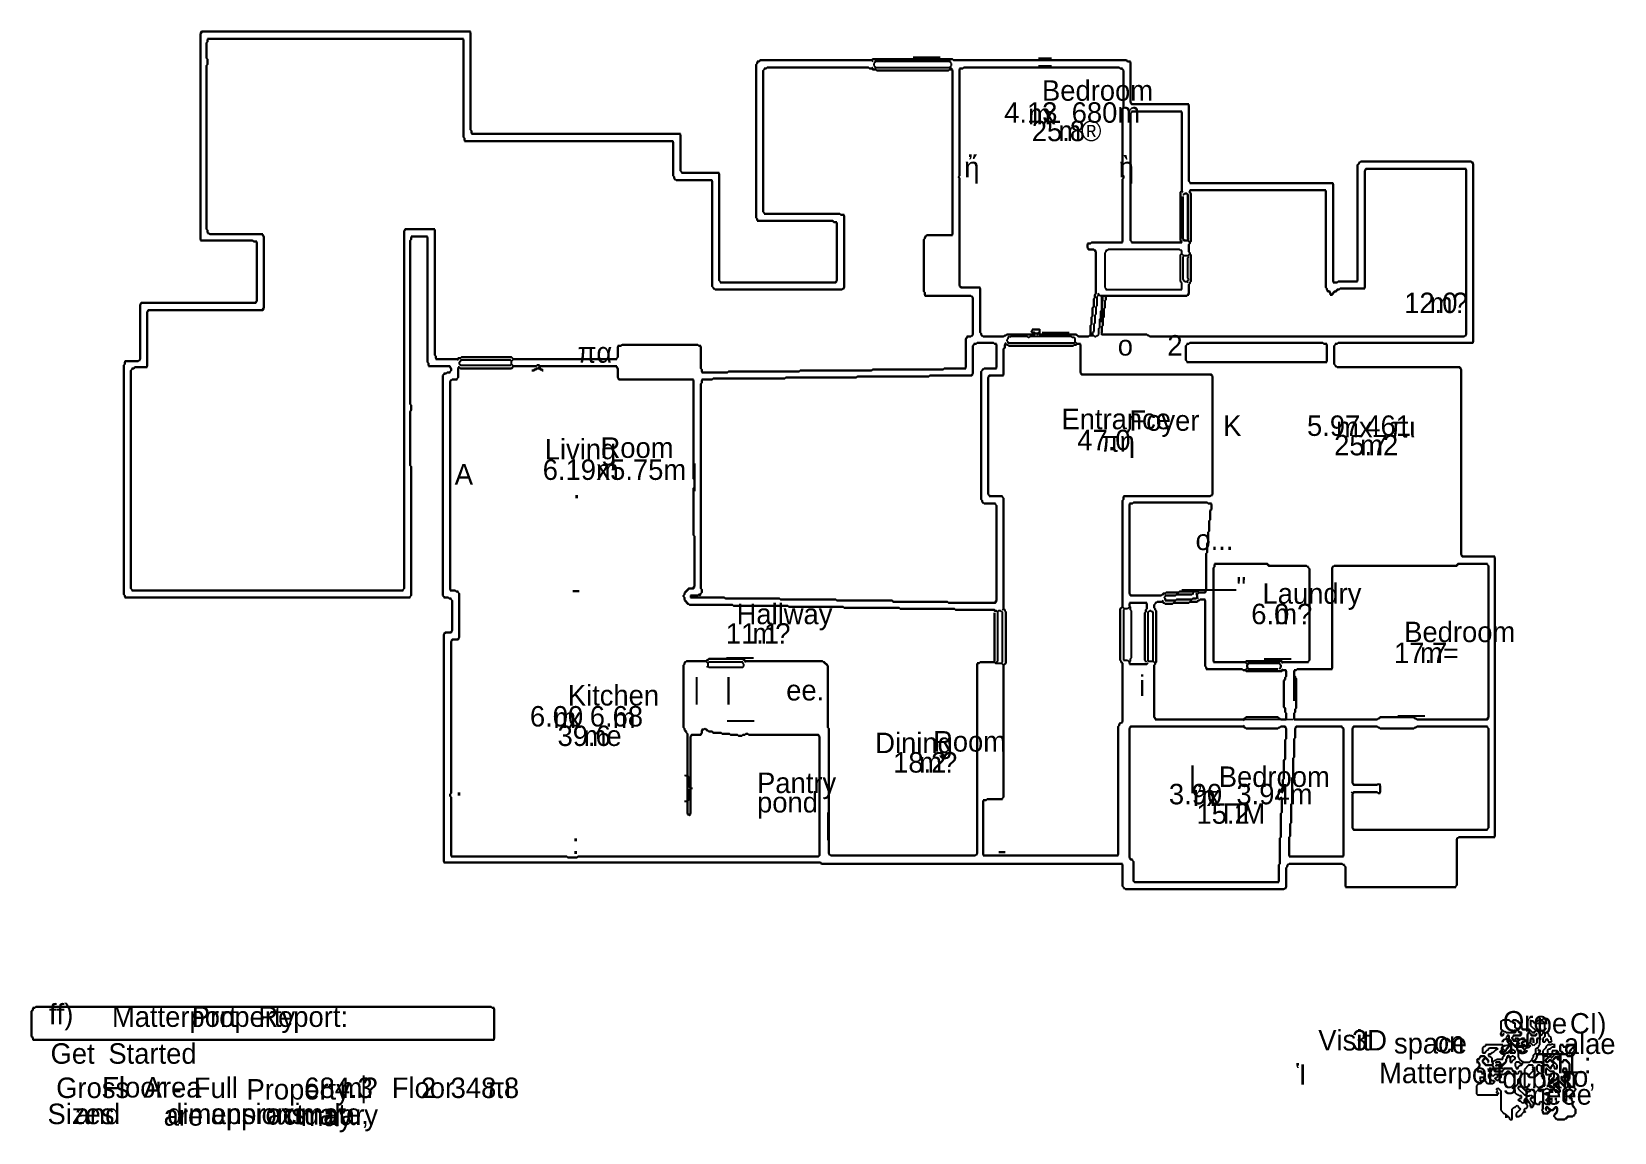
# Model space of a CAD drawing. Header units: metres. Extents: x 39 to 1586, y 19 to 1095.
import ezdxf

# ---------------------------------------------------------------- set-up
doc = ezdxf.new("R2010")
doc.units = ezdxf.units.M

msp = doc.modelspace()

# ---------------------------------------------------------------- texts
for s, p in [('—', (900.5, 1062.5)), ('=', (1021.5, 1055.5)), ('Bedroom', (1026.5, 1027.5)), ('4.13', (989.5, 1006)), ('680m', (1055.5, 1006)), ('m', (1013, 1004.5)), ('25.8', (1016.5, 988)), ('x', (1026.5, 1004.5)), ('m®', (1042.5, 988)), ('ἤ', (950.5, 952.5)), ('ὴ', (1101.5, 952.5)), ('|', (1081.5, 817)), ('12.0', (1380.5, 820)), ('m?', (1405.5, 820)), ('—', (1026.5, 793.5)), ('ο', (1100.5, 778.5)), ('2', (1149, 778.5)), ('πα', (572.5, 771.5)), ('Entrance', (1045.5, 706.5)), ('Foyer', (1112, 705)), ('K', (1203.5, 700)), ('5.97', (1285.5, 700)), ('mx', (1314, 698.5)), ('461', (1342.5, 700)), ('πι', (1367, 698.5)), ('Living', (540.5, 677)), ('Room', (595, 678.5)), ('47.0', (1061, 686)), ('πή', (1084, 684.5)), ('25.7', (1312, 681)), ('m2', (1337.5, 681)), ('A', (452.5, 652.5)), ('6.19m', (538.5, 657)), ('x5.75m', (591, 657)), ('|', (683.5, 652)), ('.', (568, 639)), ('ο...', (1176.5, 588.5)), ('——"', (1163, 542)), ('Laundry', (1242, 536)), ('-', (566.5, 540.5)), ('Hallway', (728, 516)), ('6.0', (1231, 516)), ('m?', (1253.5, 516)), ('11.1', (717.5, 497)), ('m?', (743.5, 497)), ('Bedroom', (1380.5, 498.5)), ('17.7', (1370.5, 478)), ('—', (718, 475.5)), ('—', (1243.5, 474.5)), ('m=', (1396, 478)), ('|', (685.5, 443.5)), ('|', (716.5, 443.5)), ('i', (1121.5, 446)), ('|', (1269.5, 447)), ('Kitchen', (563, 436.5)), ('ee.', (776.5, 441.5)), ('6.00', (526, 416)), ('6.68', (584.5, 416)), ('m', (549, 414.5)), ('x', (563, 414.5)), ('m', (607, 414.5)), ('—', (718.5, 414)), ('——', (1218.5, 415.5)), ('—', (1374, 419)), ('39.6', (553, 397)), ('me', (578.5, 397)), ('Dining', (863.5, 390)), ('Room', (920, 391.5)), ('18.2', (881, 371)), ('m?', (906.5, 371)), ('|,_Bedroom', (1170, 357)), ('}', (676.5, 348)), ('Pantry', (748, 351)), ('3.90', (1150.5, 340)), ('3.94m', (1216.5, 340)), ('.', (453, 348.5)), ('pond', (748, 332)), ('m', (1174, 338.5)), ('15.2', (1177.5, 321)), ('x', (1187.5, 338.5)), ('ΠΜ', (1203, 321)), ('|', (814, 311)), (':', (567, 291.5)), ('-', (983, 285.5)), ('ff)', (56, 125)), ('Matterport', (117.5, 122.5)), ('Property', (195.5, 122.5)), ('Report:', (260.5, 122.5)), ('Ore', (1477, 118)), ('pe', (1510, 116)), ('CI)', (1542.5, 116)), ('Visit', (1296.5, 99.5)), ('3D', (1329.5, 99.5)), ('space', (1370.5, 96.5)), ('on', (1409.5, 98)), ('ae', (1473.5, 96)), ('alae', (1536.5, 96)), ('Get', (57.5, 86.5)), ('Started', (114, 86.5)), ('TTL:', (1508.5, 77)), ('Ἱ', (1275, 66)), ('Matterport', (1356, 67.5)), ('gcban', (1476.5, 62.5)), ('το,', (1535, 64)), ('Gross', (63, 53)), ('Floor', (108, 53.5)), ('Area', (148.5, 53.5)), ('Full', (197.5, 53)), ('Property', (249, 51.5)), ('684.3', (305.5, 53)), ('m?', (340, 53)), ('|', (360, 54)), ('Floor', (391, 53)), ('2', (419.5, 53)), ('348.8', (448.5, 53)), ('πι', (483, 53)), ('meee', (1497, 46.5)), ('Sizes', (54.5, 27.5)), ('and', (81, 27.5)), ('dimensions', (171.5, 27.5)), ('-', (176.5, 52)), ('approximate,', (214, 27.5)), ('actual', (269.5, 27)), ('”', (1522, 33.5)), ('are', (168, 26)), ('may', (302, 25.5)), ('vary', (327, 26.5)), ('.', (1476.5, 33.5))]:
    msp.add_text(s, height=20).set_placement(p)

# ---------------------------------------------------------------- linework, layer by layer
for p, q in [((205, 1095), (204, 1094)), ((204, 1093), (206, 1095)), ((204, 1094), (204, 891)), ((204, 892), (204, 1093)), ((468, 1095), (205, 1095)), ((206, 1095), (467, 1095)), ((211, 1085), (210, 1084)), ((210, 1084), (211, 1085)), ((210, 1084), (210, 1069)), ((210, 1069), (210, 1084)), ((211, 1088), (211, 1085)), ((461, 1088), (211, 1088)), ((211, 1087), (212, 1088)), ((211, 1085), (211, 1087)), ((212, 1088), (460, 1088)), ((460, 1088), (461, 1087)), ((461, 992), (461, 1088)), ((461, 1087), (461, 992)), ((467, 1095), (468, 1094)), ((468, 999), (468, 1095)), ((468, 1094), (468, 999)), ((210, 1069), (211, 1068)), ((211, 1068), (210, 1069)), ((211, 1068), (211, 1063)), ((211, 1063), (211, 1068)), ((861, 1068), (860, 1067)), ((860, 1067), (861, 1068)), ((939, 1068), (861, 1068)), ((861, 1068), (939, 1068)), ((940, 1067), (939, 1068)), ((939, 1068), (940, 1067)), ((211, 1063), (210, 1062)), ((210, 1062), (211, 1063)), ((210, 1062), (210, 902)), ((210, 902), (210, 1062)), ((748, 1064), (747, 1063)), ((747, 1063), (748, 1064)), ((747, 1063), (747, 913)), ((747, 913), (747, 1063)), ((750, 1066), (748, 1066)), ((748, 1066), (748, 1064)), ((748, 1065), (749, 1066)), ((748, 1064), (748, 1065)), ((749, 1066), (750, 1066)), ((751, 1067), (750, 1066)), ((750, 1066), (751, 1067)), ((860, 1067), (751, 1067)), ((751, 1067), (860, 1067)), ((754, 1057), (756, 1059)), ((755, 1058), (754, 1057)), ((754, 1057), (754, 919)), ((754, 919), (754, 1057)), ((757, 1059), (755, 1059)), ((755, 1059), (755, 1058)), ((756, 1059), (757, 1059)), ((758, 1060), (757, 1059)), ((757, 1059), (758, 1060)), ((857, 1060), (758, 1060)), ((758, 1060), (857, 1060)), ((858, 1059), (857, 1060)), ((857, 1060), (858, 1059)), ((860, 1059), (858, 1059)), ((858, 1059), (860, 1059)), ((860, 1067), (861, 1066)), ((861, 1066), (860, 1067)), ((860, 1059), (861, 1060)), ((861, 1060), (860, 1059)), ((861, 1058), (860, 1059)), ((860, 1059), (861, 1058)), ((864, 1058), (861, 1058)), ((861, 1058), (864, 1058)), ((863, 1065), (862, 1064)), ((862, 1064), (862, 1062)), ((862, 1062), (863, 1061)), ((937, 1066), (863, 1066)), ((863, 1066), (863, 1065)), ((863, 1061), (863, 1060)), ((863, 1060), (937, 1060)), ((865, 1057), (864, 1058)), ((864, 1058), (865, 1057)), ((935, 1057), (865, 1057)), ((865, 1057), (935, 1057)), ((936, 1058), (935, 1057)), ((935, 1057), (936, 1058)), ((937, 1058), (936, 1058)), ((936, 1058), (938, 1058)), ((937, 1065), (937, 1066)), ((938, 1064), (937, 1065)), ((937, 1061), (938, 1062)), ((937, 1060), (937, 1061)), ((939, 1058), (937, 1060)), ((937, 1060), (938, 1059)), ((938, 1059), (937, 1058)), ((938, 1062), (938, 1064)), ((938, 1058), (939, 1057)), ((939, 896), (939, 1058)), ((939, 1057), (939, 897)), ((1109, 1067), (940, 1067)), ((940, 1067), (1109, 1067)), ((949, 1059), (946, 1059)), ((946, 1059), (946, 954)), ((946, 1058), (947, 1059)), ((946, 954), (946, 1058)), ((947, 1059), (949, 1059)), ((950, 1060), (949, 1059)), ((949, 1059), (950, 1060)), ((1102, 1060), (950, 1060)), ((950, 1060), (1102, 1060)), ((1103, 1059), (1102, 1060)), ((1102, 1060), (1103, 1059)), ((1105, 1059), (1103, 1059)), ((1103, 1059), (1104, 1059)), ((1104, 1059), (1106, 1057)), ((1105, 1058), (1105, 1059)), ((1106, 1057), (1105, 1058)), ((1106, 1021), (1106, 1057)), ((1106, 1057), (1106, 1021)), ((1110, 1066), (1109, 1067)), ((1109, 1067), (1110, 1066)), ((1113, 1066), (1110, 1066)), ((1110, 1066), (1112, 1066)), ((1112, 1066), (1113, 1065)), ((1113, 1026), (1113, 1066)), ((1113, 1065), (1113, 1025)), ((1105, 1020), (1106, 1021)), ((1106, 1021), (1105, 1020)), ((1115, 1024), (1113, 1026)), ((1113, 1025), (1114, 1024)), ((1114, 1024), (1169, 1024)), ((1170, 1024), (1115, 1024)), ((1169, 1024), (1170, 1023)), ((1170, 949), (1170, 1024)), ((1170, 1023), (1170, 949)), ((1105, 955), (1105, 1020)), ((1105, 1020), (1105, 955)), ((1113, 1015), (1115, 1017)), ((1114, 1016), (1113, 1015)), ((1113, 1015), (1113, 891)), ((1113, 891), (1113, 1015)), ((1114, 1017), (1114, 1016)), ((1163, 1017), (1114, 1017)), ((1115, 1017), (1162, 1017)), ((1162, 1017), (1163, 1016)), ((1163, 939), (1163, 1017)), ((1163, 1016), (1163, 939)), ((462, 991), (461, 992)), ((461, 992), (462, 991)), ((462, 989), (462, 991)), ((462, 991), (462, 988)), ((469, 998), (468, 999)), ((468, 999), (469, 998)), ((469, 996), (469, 998)), ((469, 998), (469, 995)), ((470, 995), (469, 996)), ((469, 995), (672, 995)), ((673, 995), (470, 995)), ((672, 995), (673, 994)), ((673, 959), (673, 995)), ((673, 994), (673, 959)), ((463, 988), (462, 989)), ((462, 988), (665, 988)), ((666, 988), (463, 988)), ((665, 988), (666, 987)), ((666, 954), (666, 988)), ((666, 987), (666, 954)), ((1335, 965), (1338, 968)), ((1336, 966), (1335, 965)), ((1335, 965), (1335, 852)), ((1335, 851), (1335, 965)), ((1337, 967), (1336, 967)), ((1336, 967), (1336, 966)), ((1338, 968), (1337, 967)), ((1446, 968), (1338, 968)), ((1338, 968), (1446, 968)), ((1343, 961), (1342, 960)), ((1342, 959), (1344, 961)), ((1342, 960), (1342, 845)), ((1441, 961), (1343, 961)), ((1344, 961), (1440, 961)), ((1440, 961), (1441, 960)), ((1441, 798), (1441, 961)), ((1441, 960), (1441, 799)), ((1447, 967), (1446, 968)), ((1446, 968), (1448, 966)), ((1448, 967), (1447, 967)), ((1448, 791), (1448, 967)), ((1448, 966), (1448, 792)), ((667, 953), (666, 954)), ((666, 954), (667, 953)), ((667, 952), (667, 953)), ((667, 953), (667, 951)), ((669, 950), (667, 952)), ((667, 951), (668, 951)), ((668, 951), (669, 950)), ((704, 950), (669, 950)), ((669, 950), (703, 950)), ((675, 957), (673, 959)), ((673, 959), (674, 958)), ((674, 958), (674, 957)), ((674, 957), (710, 957)), ((711, 957), (675, 957)), ((703, 950), (704, 949)), ((704, 846), (704, 950)), ((704, 949), (704, 846)), ((710, 957), (711, 956)), ((711, 852), (711, 957)), ((711, 956), (711, 852)), ((946, 954), (945, 953)), ((945, 953), (946, 954)), ((945, 953), (946, 952)), ((946, 952), (945, 953)), ((946, 952), (946, 846)), ((946, 847), (946, 952)), ((1106, 954), (1105, 955)), ((1105, 955), (1106, 954)), ((1105, 951), (1106, 952)), ((1106, 952), (1105, 951)), ((1105, 889), (1105, 951)), ((1105, 951), (1105, 890)), ((1106, 952), (1106, 954)), ((1106, 954), (1106, 952)), ((1172, 947), (1170, 949)), ((1170, 949), (1171, 948)), ((1171, 948), (1171, 947)), ((1171, 947), (1310, 947)), ((1311, 947), (1172, 947)), ((1310, 947), (1311, 946)), ((1311, 851), (1311, 947)), ((1311, 946), (1311, 850)), ((1342, 844), (1342, 959)), ((1162, 938), (1163, 939)), ((1163, 939), (1162, 938)), ((1162, 891), (1162, 938)), ((1162, 938), (1162, 891)), ((1163, 939), (1164, 938)), ((1164, 938), (1163, 939)), ((1165, 936), (1164, 936)), ((1164, 936), (1165, 936)), ((1164, 893), (1164, 934)), ((1164, 934), (1164, 892)), ((1166, 937), (1165, 936)), ((1165, 936), (1166, 937)), ((1168, 937), (1166, 937)), ((1166, 937), (1168, 937)), ((1169, 936), (1168, 937)), ((1168, 937), (1169, 936)), ((1169, 893), (1169, 936)), ((1169, 936), (1169, 892)), ((1171, 939), (1170, 938)), ((1170, 938), (1171, 938)), ((1304, 940), (1171, 940)), ((1171, 940), (1171, 939)), ((1171, 939), (1172, 940)), ((1171, 938), (1171, 939)), ((1171, 938), (1172, 937)), ((1172, 937), (1171, 938)), ((1172, 940), (1303, 940)), ((1172, 937), (1172, 890)), ((1172, 890), (1172, 937)), ((1303, 940), (1304, 939)), ((1304, 845), (1304, 940)), ((1304, 939), (1304, 845)), ((747, 913), (748, 912)), ((748, 912), (747, 913)), ((754, 919), (755, 918)), ((756, 917), (754, 919)), ((755, 918), (755, 917)), ((755, 917), (829, 917)), ((829, 917), (756, 917)), ((829, 917), (830, 916)), ((830, 916), (829, 917)), ((830, 916), (832, 916)), ((833, 916), (830, 916)), ((832, 916), (833, 915)), ((833, 844), (833, 916)), ((833, 915), (833, 845)), ((210, 902), (211, 901)), ((211, 901), (210, 902)), ((211, 901), (211, 898)), ((211, 899), (211, 901)), ((213, 897), (211, 899)), ((211, 898), (212, 898)), ((212, 898), (213, 897)), ((403, 900), (405, 902)), ((404, 902), (403, 901)), ((403, 901), (403, 551)), ((403, 551), (403, 900)), ((433, 902), (404, 902)), ((405, 902), (432, 902)), ((432, 902), (433, 901)), ((433, 779), (433, 902)), ((433, 901), (433, 779)), ((748, 912), (748, 910)), ((748, 911), (748, 912)), ((749, 910), (748, 911)), ((748, 910), (822, 910)), ((822, 910), (749, 910)), ((822, 910), (823, 909)), ((823, 909), (822, 910)), ((823, 909), (825, 909)), ((826, 909), (823, 909)), ((825, 909), (826, 908)), ((826, 851), (826, 909)), ((826, 908), (826, 852)), ((205, 891), (204, 892)), ((204, 891), (255, 891)), ((255, 891), (205, 891)), ((213, 897), (264, 897)), ((265, 897), (213, 897)), ((255, 891), (256, 890)), ((256, 890), (255, 891)), ((256, 890), (258, 890)), ((259, 890), (256, 890)), ((258, 890), (259, 889)), ((259, 831), (259, 890)), ((259, 889), (259, 832)), ((264, 897), (266, 895)), ((265, 896), (265, 897)), ((266, 895), (265, 896)), ((266, 895), (266, 825)), ((266, 824), (266, 895)), ((409, 891), (410, 892)), ((410, 892), (409, 891)), ((409, 731), (409, 891)), ((409, 891), (409, 731)), ((410, 894), (411, 895)), ((426, 895), (410, 895)), ((410, 895), (410, 892)), ((410, 892), (410, 894)), ((411, 895), (425, 895)), ((425, 895), (426, 894)), ((426, 772), (426, 895)), ((426, 894), (426, 772)), ((911, 892), (912, 893)), ((912, 893), (911, 892)), ((911, 841), (911, 892)), ((911, 892), (911, 841)), ((912, 894), (914, 896)), ((913, 895), (912, 895)), ((912, 895), (912, 893)), ((912, 893), (912, 894)), ((914, 896), (913, 895)), ((914, 896), (939, 896)), ((938, 896), (914, 896)), ((939, 897), (938, 896)), ((1071, 887), (1072, 888)), ((1074, 888), (1071, 888)), ((1071, 888), (1071, 883)), ((1071, 884), (1071, 887)), ((1073, 882), (1071, 884)), ((1071, 883), (1072, 882)), ((1072, 888), (1074, 888)), ((1072, 882), (1077, 882)), ((1077, 882), (1073, 882)), ((1074, 888), (1075, 889)), ((1075, 889), (1074, 888)), ((1075, 889), (1105, 889)), ((1104, 889), (1075, 889)), ((1078, 881), (1077, 882)), ((1077, 882), (1079, 880)), ((1091, 882), (1090, 881)), ((1161, 882), (1091, 882)), ((1105, 890), (1104, 889)), ((1113, 891), (1114, 890)), ((1115, 889), (1113, 891)), ((1114, 890), (1114, 889)), ((1114, 889), (1163, 889)), ((1162, 889), (1115, 889)), ((1162, 881), (1161, 882)), ((1163, 890), (1162, 891)), ((1162, 891), (1163, 890)), ((1163, 890), (1162, 889)), ((1163, 889), (1163, 890)), ((1166, 891), (1164, 893)), ((1164, 892), (1165, 891)), ((1165, 891), (1169, 891)), ((1168, 891), (1166, 891)), ((1169, 892), (1168, 891)), ((1170, 892), (1169, 893)), ((1169, 891), (1170, 892)), ((1171, 889), (1169, 891)), ((1169, 891), (1171, 889)), ((1171, 888), (1170, 887)), ((1170, 887), (1171, 888)), ((1170, 887), (1170, 880)), ((1170, 880), (1170, 887)), ((1172, 890), (1171, 889)), ((1171, 889), (1172, 890)), ((1171, 889), (1171, 888)), ((1171, 888), (1171, 889)), ((1079, 881), (1078, 881)), ((1079, 839), (1079, 881)), ((1079, 880), (1079, 839)), ((1089, 880), (1088, 879)), ((1088, 879), (1088, 845)), ((1090, 881), (1089, 881)), ((1089, 881), (1089, 880)), ((1163, 881), (1162, 881)), ((1162, 877), (1163, 878)), ((1162, 851), (1162, 877)), ((1163, 878), (1163, 881)), ((1165, 876), (1163, 878)), ((1163, 878), (1165, 876)), ((1165, 876), (1164, 875)), ((1164, 875), (1164, 853)), ((1169, 876), (1165, 876)), ((1171, 878), (1169, 876)), ((1169, 876), (1171, 878)), ((1170, 875), (1169, 876)), ((1169, 874), (1170, 875)), ((1169, 854), (1169, 874)), ((1170, 880), (1171, 879)), ((1171, 879), (1170, 880)), ((1171, 879), (1171, 878)), ((1171, 878), (1171, 879)), ((1171, 878), (1172, 877)), ((1172, 877), (1171, 878)), ((1172, 877), (1172, 851)), ((1172, 851), (1172, 877)), ((713, 850), (711, 852)), ((711, 852), (712, 851)), ((712, 851), (712, 850)), ((826, 852), (824, 850)), ((825, 850), (826, 851)), ((1163, 850), (1162, 851)), ((1164, 853), (1166, 851)), ((1166, 851), (1168, 851)), ((1168, 851), (1170, 853)), ((1168, 851), (1169, 850)), ((1169, 850), (1168, 851)), ((1170, 853), (1169, 854)), ((1172, 851), (1171, 850)), ((1171, 850), (1172, 851)), ((1312, 850), (1311, 851)), ((1316, 851), (1315, 850)), ((1315, 850), (1316, 851)), ((1334, 851), (1316, 851)), ((1316, 851), (1335, 851)), ((1335, 852), (1334, 851)), ((707, 843), (704, 846)), ((704, 846), (705, 845)), ((705, 845), (705, 844)), ((705, 844), (706, 844)), ((706, 844), (707, 843)), ((831, 843), (707, 843)), ((707, 843), (831, 843)), ((712, 850), (825, 850)), ((824, 850), (713, 850)), ((833, 845), (831, 843)), ((831, 843), (832, 844)), ((832, 844), (833, 844)), ((912, 840), (911, 841)), ((911, 841), (912, 840)), ((912, 838), (912, 840)), ((912, 840), (912, 837)), ((913, 837), (912, 838)), ((912, 837), (957, 837)), ((957, 837), (913, 837)), ((948, 845), (946, 847)), ((946, 846), (947, 845)), ((947, 845), (965, 845)), ((966, 845), (948, 845)), ((958, 836), (957, 837)), ((957, 837), (959, 835)), ((959, 836), (958, 836)), ((959, 798), (959, 836)), ((965, 845), (966, 844)), ((966, 801), (966, 845)), ((966, 844), (966, 801)), ((1078, 838), (1079, 839)), ((1079, 839), (1078, 838)), ((1078, 835), (1078, 838)), ((1078, 838), (1078, 835)), ((1082, 838), (1080, 836)), ((1080, 836), (1080, 827)), ((1083, 837), (1081, 839)), ((1081, 839), (1082, 838)), ((1168, 837), (1083, 837)), ((1086, 836), (1087, 837)), ((1086, 832), (1086, 836)), ((1087, 837), (1088, 837)), ((1088, 845), (1089, 844)), ((1088, 837), (1089, 836)), ((1089, 844), (1089, 843)), ((1089, 843), (1163, 843)), ((1089, 836), (1090, 837)), ((1089, 836), (1089, 833)), ((1089, 833), (1089, 836)), ((1090, 837), (1168, 837)), ((1163, 843), (1163, 850)), ((1170, 839), (1168, 837)), ((1168, 837), (1169, 838)), ((1169, 838), (1170, 838)), ((1171, 849), (1170, 848)), ((1170, 848), (1171, 849)), ((1170, 848), (1170, 839)), ((1170, 838), (1170, 848)), ((1171, 850), (1171, 849)), ((1171, 849), (1171, 850)), ((1305, 844), (1304, 845)), ((1304, 845), (1305, 844)), ((1305, 843), (1305, 844)), ((1305, 844), (1305, 842)), ((1307, 841), (1305, 843)), ((1305, 842), (1306, 841)), ((1306, 841), (1307, 841)), ((1308, 841), (1307, 841)), ((1307, 841), (1308, 840)), ((1308, 839), (1308, 841)), ((1308, 840), (1308, 838)), ((1309, 838), (1308, 839)), ((1308, 838), (1310, 838)), ((1312, 841), (1309, 838)), ((1310, 838), (1313, 841)), ((1311, 850), (1315, 850)), ((1315, 850), (1312, 850)), ((1313, 841), (1312, 841)), ((1315, 843), (1313, 841)), ((1313, 841), (1314, 841)), ((1314, 841), (1316, 843)), ((1317, 843), (1315, 843)), ((1316, 843), (1317, 843)), ((1318, 844), (1317, 843)), ((1317, 843), (1318, 844)), ((1341, 844), (1318, 844)), ((1318, 844), (1342, 844)), ((1342, 845), (1341, 844)), ((146, 830), (145, 829)), ((145, 828), (147, 830)), ((145, 829), (145, 775)), ((145, 774), (145, 828)), ((257, 830), (146, 830)), ((147, 830), (258, 830)), ((153, 823), (152, 822)), ((152, 821), (154, 823)), ((152, 822), (152, 768)), ((152, 767), (152, 821)), ((264, 823), (153, 823)), ((154, 823), (265, 823)), ((259, 832), (257, 830)), ((258, 830), (259, 831)), ((266, 825), (264, 823)), ((265, 823), (266, 824)), ((959, 835), (959, 799)), ((1076, 825), (1077, 826)), ((1077, 826), (1076, 825)), ((1076, 817), (1076, 825)), ((1076, 825), (1076, 817)), ((1077, 834), (1078, 835)), ((1078, 835), (1077, 834)), ((1077, 826), (1077, 834)), ((1077, 834), (1077, 826)), ((1080, 827), (1079, 826)), ((1079, 826), (1079, 819)), ((1084, 822), (1085, 823)), ((1084, 815), (1084, 822)), ((1085, 831), (1086, 832)), ((1085, 823), (1085, 831)), ((1088, 825), (1087, 824)), ((1087, 824), (1088, 825)), ((1087, 824), (1087, 816)), ((1087, 816), (1087, 824)), ((1089, 833), (1088, 832)), ((1088, 832), (1089, 833)), ((1088, 832), (1088, 825)), ((1088, 825), (1088, 832)), ((1074, 808), (1075, 809)), ((1075, 809), (1074, 808)), ((1074, 799), (1074, 808)), ((1074, 808), (1074, 799)), ((1075, 816), (1076, 817)), ((1076, 817), (1075, 816)), ((1075, 809), (1075, 816)), ((1075, 816), (1075, 809)), ((1078, 810), (1077, 809)), ((1077, 809), (1077, 802)), ((1079, 819), (1078, 818)), ((1078, 818), (1078, 810)), ((1082, 805), (1083, 806)), ((1082, 799), (1082, 805)), ((1083, 814), (1084, 815)), ((1083, 806), (1083, 814)), ((1086, 808), (1085, 807)), ((1085, 807), (1086, 808)), ((1085, 807), (1085, 801)), ((1085, 800), (1085, 807)), ((1087, 816), (1086, 815)), ((1086, 815), (1087, 816)), ((1086, 815), (1086, 808)), ((1086, 808), (1086, 815)), ((615, 788), (616, 789)), ((616, 789), (615, 788)), ((616, 789), (690, 789)), ((690, 789), (616, 789)), ((690, 789), (691, 788)), ((691, 788), (690, 789)), ((952, 795), (954, 797)), ((953, 796), (952, 795)), ((952, 766), (952, 795)), ((952, 795), (952, 767)), ((957, 797), (953, 797)), ((953, 797), (953, 796)), ((954, 797), (957, 797)), ((959, 799), (957, 797)), ((957, 797), (958, 798)), ((958, 798), (959, 798)), ((959, 788), (961, 790)), ((960, 789), (959, 788)), ((962, 790), (960, 790)), ((960, 790), (960, 789)), ((961, 790), (962, 790)), ((963, 791), (962, 790)), ((962, 790), (963, 791)), ((979, 791), (963, 791)), ((963, 791), (979, 791)), ((966, 801), (967, 800)), ((967, 800), (966, 801)), ((967, 800), (967, 798)), ((967, 799), (967, 800)), ((969, 797), (967, 799)), ((967, 798), (968, 798)), ((968, 798), (969, 797)), ((969, 797), (989, 797)), ((989, 797), (969, 797)), ((980, 790), (979, 791)), ((979, 791), (980, 790)), ((982, 790), (980, 790)), ((980, 790), (981, 790)), ((981, 790), (982, 789)), ((982, 766), (982, 790)), ((982, 789), (982, 767)), ((989, 797), (990, 798)), ((990, 798), (989, 797)), ((990, 798), (991, 798)), ((991, 798), (990, 798)), ((991, 791), (990, 790)), ((990, 790), (990, 786)), ((990, 789), (991, 790)), ((990, 786), (990, 789)), ((991, 798), (992, 799)), ((992, 799), (991, 798)), ((991, 790), (991, 791)), ((992, 789), (991, 790)), ((991, 790), (992, 789)), ((992, 799), (1019, 799)), ((1018, 799), (992, 799)), ((993, 795), (992, 794)), ((992, 794), (992, 793)), ((992, 793), (993, 792)), ((993, 789), (992, 789)), ((992, 789), (993, 789)), ((994, 797), (993, 796)), ((993, 796), (993, 795)), ((993, 792), (993, 791)), ((993, 791), (1058, 791)), ((994, 788), (993, 789)), ((993, 789), (994, 788)), ((995, 796), (994, 797)), ((996, 797), (995, 796)), ((1012, 797), (996, 797)), ((1013, 796), (1012, 797)), ((1014, 796), (1013, 796)), ((1015, 797), (1014, 796)), ((1055, 797), (1015, 797)), ((1016, 802), (1018, 804)), ((1017, 803), (1016, 802)), ((1017, 801), (1016, 802)), ((1016, 802), (1017, 801)), ((1024, 804), (1017, 804)), ((1017, 804), (1017, 803)), ((1019, 801), (1017, 801)), ((1017, 801), (1018, 801)), ((1018, 804), (1023, 804)), ((1018, 801), (1019, 800)), ((1019, 800), (1018, 799)), ((1020, 800), (1019, 801)), ((1019, 799), (1020, 800)), ((1020, 800), (1021, 800)), ((1022, 800), (1020, 800)), ((1021, 800), (1022, 799)), ((1023, 801), (1022, 800)), ((1022, 799), (1023, 800)), ((1023, 804), (1024, 803)), ((1023, 800), (1024, 801)), ((1025, 801), (1023, 801)), ((1023, 800), (1024, 799)), ((1024, 799), (1023, 800)), ((1025, 803), (1024, 804)), ((1024, 803), (1025, 803)), ((1024, 801), (1025, 801)), ((1024, 799), (1060, 799)), ((1060, 799), (1024, 799)), ((1056, 796), (1055, 797)), ((1058, 796), (1056, 796)), ((1058, 789), (1057, 788)), ((1057, 788), (1058, 789)), ((1059, 795), (1058, 796)), ((1058, 791), (1059, 792)), ((1060, 789), (1058, 789)), ((1058, 789), (1060, 789)), ((1059, 792), (1059, 795)), ((1061, 790), (1059, 792)), ((1059, 792), (1061, 790)), ((1060, 799), (1062, 797)), ((1062, 797), (1060, 799)), ((1061, 790), (1060, 789)), ((1060, 789), (1061, 790)), ((1064, 790), (1061, 790)), ((1061, 790), (1063, 790)), ((1062, 797), (1072, 797)), ((1072, 797), (1062, 797)), ((1063, 790), (1064, 789)), ((1064, 762), (1064, 790)), ((1064, 789), (1064, 761)), ((1074, 799), (1072, 797)), ((1072, 797), (1073, 798)), ((1073, 798), (1077, 798)), ((1075, 798), (1074, 799)), ((1076, 799), (1075, 798)), ((1077, 802), (1076, 801)), ((1076, 801), (1076, 799)), ((1077, 798), (1078, 797)), ((1078, 797), (1079, 797)), ((1079, 797), (1080, 798)), ((1080, 798), (1081, 798)), ((1081, 798), (1082, 799)), ((1085, 801), (1084, 800)), ((1084, 800), (1085, 799)), ((1086, 799), (1085, 800)), ((1085, 799), (1129, 799)), ((1129, 799), (1086, 799)), ((1129, 799), (1130, 798)), ((1130, 798), (1129, 799)), ((1130, 798), (1131, 798)), ((1131, 798), (1130, 798)), ((1131, 798), (1132, 797)), ((1132, 797), (1131, 798)), ((1132, 797), (1439, 797)), ((1439, 797), (1132, 797)), ((1167, 788), (1169, 790)), ((1168, 789), (1167, 788)), ((1170, 790), (1168, 790)), ((1168, 790), (1168, 789)), ((1169, 790), (1170, 790)), ((1171, 791), (1170, 790)), ((1170, 790), (1171, 791)), ((1301, 791), (1171, 791)), ((1171, 791), (1301, 791)), ((1302, 790), (1301, 791)), ((1301, 791), (1302, 790)), ((1305, 790), (1302, 790)), ((1302, 790), (1304, 790)), ((1304, 790), (1305, 789)), ((1305, 772), (1305, 790)), ((1305, 789), (1305, 773)), ((1312, 788), (1314, 790)), ((1313, 789), (1312, 788)), ((1315, 790), (1313, 790)), ((1313, 790), (1313, 789)), ((1314, 790), (1315, 790)), ((1315, 790), (1316, 791)), ((1316, 791), (1315, 790)), ((1316, 791), (1448, 791)), ((1447, 791), (1316, 791)), ((1441, 799), (1439, 797)), ((1439, 797), (1440, 798)), ((1440, 798), (1441, 798)), ((1448, 792), (1447, 791)), ((145, 775), (143, 773)), ((143, 773), (144, 774)), ((144, 774), (145, 774)), ((433, 779), (434, 778)), ((434, 778), (433, 779)), ((434, 778), (434, 775)), ((434, 776), (434, 778)), ((435, 775), (434, 776)), ((434, 775), (455, 775)), ((455, 775), (435, 775)), ((455, 775), (456, 776)), ((456, 776), (455, 775)), ((455, 775), (456, 774)), ((456, 774), (455, 775)), ((456, 776), (458, 776)), ((458, 776), (456, 776)), ((458, 776), (459, 777)), ((459, 777), (458, 776)), ((507, 774), (458, 774)), ((458, 774), (458, 773)), ((459, 777), (508, 777)), ((508, 777), (459, 777)), ((508, 773), (507, 774)), ((508, 777), (510, 775)), ((510, 775), (508, 777)), ((510, 775), (508, 773)), ((508, 773), (510, 775)), ((510, 775), (611, 775)), ((610, 775), (510, 775)), ((612, 777), (610, 775)), ((611, 776), (612, 777)), ((611, 775), (611, 776)), ((612, 787), (613, 788)), ((615, 788), (612, 788)), ((612, 788), (612, 777)), ((612, 777), (612, 787)), ((613, 788), (615, 788)), ((691, 788), (692, 788)), ((693, 788), (691, 788)), ((692, 788), (693, 787)), ((693, 766), (693, 788)), ((693, 787), (693, 766)), ((959, 788), (959, 761)), ((959, 760), (959, 788)), ((990, 786), (989, 785)), ((989, 785), (990, 786)), ((989, 785), (989, 760)), ((989, 759), (989, 785)), ((1057, 788), (994, 788)), ((994, 788), (1057, 788)), ((1167, 788), (1167, 774)), ((1167, 774), (1167, 788)), ((1167, 774), (1168, 773)), ((1169, 772), (1167, 774)), ((1312, 770), (1312, 788)), ((1312, 788), (1312, 770)), ((130, 770), (129, 769)), ((129, 769), (130, 770)), ((129, 769), (129, 545)), ((129, 545), (129, 769)), ((143, 773), (130, 773)), ((130, 773), (130, 770)), ((130, 772), (131, 773)), ((130, 770), (130, 772)), ((131, 773), (143, 773)), ((136, 764), (138, 766)), ((137, 765), (136, 764)), ((136, 764), (136, 551)), ((136, 551), (136, 764)), ((139, 766), (137, 766)), ((137, 766), (137, 765)), ((138, 766), (139, 766)), ((140, 767), (139, 766)), ((139, 766), (140, 767)), ((151, 767), (140, 767)), ((140, 767), (152, 767)), ((152, 768), (151, 767)), ((426, 772), (427, 771)), ((427, 771), (426, 772)), ((427, 771), (427, 768)), ((427, 769), (427, 771)), ((428, 768), (427, 769)), ((427, 768), (447, 768)), ((448, 768), (428, 768)), ((441, 759), (443, 761)), ((442, 760), (441, 759)), ((441, 759), (441, 544)), ((441, 544), (441, 759)), ((444, 761), (442, 761)), ((442, 761), (442, 760)), ((443, 761), (444, 761)), ((445, 762), (444, 761)), ((444, 761), (445, 762)), ((447, 762), (445, 762)), ((445, 762), (448, 762)), ((447, 768), (449, 766)), ((449, 764), (447, 762)), ((448, 767), (448, 768)), ((449, 766), (448, 767)), ((448, 763), (449, 764)), ((448, 762), (448, 763)), ((449, 766), (449, 764)), ((449, 764), (449, 766)), ((457, 767), (456, 767)), ((456, 767), (456, 757)), ((456, 766), (457, 767)), ((456, 757), (456, 766)), ((458, 773), (457, 772)), ((457, 772), (457, 770)), ((457, 770), (458, 769)), ((458, 766), (457, 767)), ((457, 767), (458, 766)), ((458, 769), (507, 769)), ((508, 766), (458, 766)), ((458, 766), (508, 766)), ((507, 769), (508, 770)), ((508, 770), (508, 773)), ((508, 770), (510, 768)), ((510, 768), (508, 770)), ((510, 768), (508, 766)), ((508, 766), (510, 768)), ((532, 768), (510, 768)), ((510, 768), (532, 768)), ((529, 764), (528, 764)), ((528, 764), (530, 764)), ((530, 765), (529, 764)), ((531, 765), (530, 765)), ((530, 764), (531, 765)), ((532, 766), (531, 765)), ((531, 765), (532, 765)), ((533, 769), (532, 768)), ((532, 768), (533, 769)), ((534, 766), (532, 766)), ((532, 765), (533, 766)), ((535, 769), (533, 769)), ((533, 769), (535, 769)), ((533, 766), (535, 766)), ((536, 768), (534, 766)), ((536, 768), (535, 769)), ((535, 769), (536, 768)), ((535, 767), (536, 768)), ((537, 765), (535, 767)), ((535, 766), (536, 765)), ((611, 768), (536, 768)), ((536, 768), (610, 768)), ((536, 765), (537, 765)), ((537, 765), (538, 764)), ((538, 765), (537, 765)), ((539, 764), (538, 765)), ((538, 764), (539, 764)), ((610, 768), (612, 766)), ((611, 767), (611, 768)), ((612, 766), (611, 767)), ((612, 757), (612, 766)), ((612, 766), (612, 756)), ((693, 766), (694, 765)), ((694, 765), (693, 766)), ((694, 765), (694, 762)), ((694, 763), (694, 765)), ((695, 762), (694, 763)), ((694, 762), (719, 762)), ((719, 762), (695, 762)), ((719, 762), (720, 763)), ((720, 763), (719, 762)), ((720, 763), (789, 763)), ((789, 763), (720, 763)), ((789, 763), (790, 764)), ((790, 764), (789, 763)), ((790, 764), (860, 764)), ((860, 764), (790, 764)), ((846, 758), (845, 757)), ((845, 757), (846, 758)), ((916, 758), (846, 758)), ((846, 758), (916, 758)), ((860, 764), (861, 765)), ((861, 765), (860, 764)), ((861, 765), (930, 765)), ((930, 765), (861, 765)), ((917, 759), (916, 758)), ((916, 758), (917, 759)), ((957, 759), (917, 759)), ((917, 759), (958, 759)), ((930, 765), (931, 766)), ((931, 766), (930, 765)), ((931, 766), (952, 766)), ((951, 766), (931, 766)), ((952, 767), (951, 766)), ((959, 761), (957, 759)), ((958, 759), (959, 760)), ((967, 763), (970, 766)), ((968, 764), (967, 763)), ((967, 638), (967, 763)), ((967, 763), (967, 638)), ((969, 765), (968, 765)), ((968, 765), (968, 764)), ((970, 766), (969, 765)), ((970, 766), (982, 766)), ((981, 766), (970, 766)), ((975, 759), (974, 758)), ((974, 757), (976, 759)), ((974, 758), (974, 643)), ((988, 759), (975, 759)), ((976, 759), (989, 759)), ((982, 767), (981, 766)), ((989, 760), (988, 759)), ((1066, 760), (1064, 762)), ((1064, 761), (1065, 760)), ((1065, 760), (1191, 760)), ((1192, 760), (1066, 760)), ((1168, 773), (1168, 772)), ((1168, 772), (1305, 772)), ((1304, 772), (1169, 772)), ((1191, 760), (1193, 758)), ((1193, 759), (1192, 760)), ((1193, 642), (1193, 759)), ((1193, 758), (1193, 643)), ((1305, 773), (1304, 772)), ((1315, 767), (1312, 770)), ((1312, 770), (1313, 769)), ((1313, 769), (1313, 768)), ((1313, 768), (1314, 768)), ((1314, 768), (1315, 767)), ((1435, 767), (1315, 767)), ((1315, 767), (1434, 767)), ((1434, 767), (1436, 765)), ((1436, 766), (1435, 767)), ((1436, 584), (1436, 766)), ((1436, 765), (1436, 583)), ((448, 753), (450, 755)), ((449, 754), (448, 754)), ((448, 754), (448, 549)), ((448, 550), (448, 753)), ((450, 755), (449, 754)), ((454, 755), (450, 755)), ((450, 755), (455, 755)), ((456, 757), (454, 755)), ((455, 756), (456, 757)), ((455, 755), (455, 756)), ((614, 755), (612, 757)), ((612, 756), (613, 755)), ((613, 755), (685, 755)), ((686, 755), (614, 755)), ((685, 755), (686, 754)), ((686, 658), (686, 755)), ((686, 754), (686, 658)), ((694, 752), (693, 751)), ((693, 751), (694, 752)), ((693, 751), (693, 551)), ((693, 551), (693, 751)), ((704, 755), (694, 755)), ((694, 755), (694, 752)), ((694, 754), (695, 755)), ((694, 752), (694, 754)), ((695, 755), (704, 755)), ((705, 756), (704, 755)), ((704, 755), (705, 756)), ((775, 756), (705, 756)), ((705, 756), (775, 756)), ((776, 757), (775, 756)), ((775, 756), (776, 757)), ((845, 757), (776, 757)), ((776, 757), (845, 757)), ((974, 643), (974, 757)), ((410, 730), (409, 731)), ((409, 731), (410, 730)), ((410, 725), (410, 730)), ((410, 730), (410, 725)), ((409, 724), (410, 725)), ((410, 725), (409, 724)), ((409, 671), (409, 724)), ((409, 724), (409, 671)), ((410, 670), (409, 671)), ((409, 671), (410, 670)), ((410, 544), (410, 670)), ((410, 670), (410, 544)), ((687, 657), (686, 658)), ((686, 658), (687, 657)), ((686, 649), (687, 650)), ((687, 650), (686, 649)), ((687, 650), (687, 657)), ((687, 657), (687, 650)), ((686, 603), (686, 649)), ((686, 649), (686, 603)), ((968, 637), (967, 638)), ((967, 638), (968, 637)), ((968, 636), (968, 637)), ((968, 637), (968, 635)), ((970, 634), (968, 636)), ((968, 635), (969, 635)), ((969, 635), (970, 634)), ((974, 643), (975, 642)), ((976, 641), (974, 643)), ((975, 642), (975, 641)), ((975, 641), (987, 641)), ((988, 641), (976, 641)), ((987, 641), (989, 639)), ((988, 640), (988, 641)), ((989, 639), (988, 640)), ((989, 639), (989, 531)), ((989, 531), (989, 639)), ((1105, 637), (1106, 638)), ((1106, 638), (1105, 637)), ((1105, 533), (1105, 637)), ((1105, 637), (1105, 533)), ((1106, 640), (1107, 641)), ((1191, 641), (1106, 641)), ((1106, 641), (1106, 638)), ((1106, 638), (1106, 640)), ((1107, 641), (1191, 641)), ((1116, 635), (1115, 634)), ((1115, 634), (1116, 635)), ((1188, 635), (1116, 635)), ((1116, 635), (1188, 635)), ((1189, 634), (1188, 635)), ((1188, 635), (1189, 634)), ((1193, 643), (1191, 641)), ((1191, 641), (1192, 642)), ((1192, 642), (1193, 642)), ((981, 634), (970, 634)), ((970, 634), (980, 634)), ((980, 634), (982, 632)), ((981, 633), (981, 634)), ((982, 632), (981, 633)), ((982, 538), (982, 632)), ((982, 632), (982, 539)), ((1115, 634), (1112, 634)), ((1112, 634), (1112, 545)), ((1112, 633), (1113, 634)), ((1112, 546), (1112, 633)), ((1113, 634), (1115, 634)), ((1192, 634), (1189, 634)), ((1189, 634), (1191, 634)), ((1191, 634), (1192, 633)), ((1191, 627), (1192, 628)), ((1192, 628), (1191, 627)), ((1191, 618), (1191, 627)), ((1191, 627), (1191, 618)), ((1192, 628), (1192, 634)), ((1192, 633), (1192, 628)), ((1189, 606), (1190, 607)), ((1190, 607), (1189, 606)), ((1189, 596), (1189, 606)), ((1189, 606), (1189, 596)), ((1190, 617), (1191, 618)), ((1191, 618), (1190, 617)), ((1190, 607), (1190, 617)), ((1190, 617), (1190, 607)), ((687, 602), (686, 603)), ((686, 603), (687, 602)), ((687, 552), (687, 602)), ((687, 602), (687, 553)), ((1188, 595), (1189, 596)), ((1189, 596), (1188, 595)), ((1188, 586), (1188, 595)), ((1188, 595), (1188, 586)), ((1187, 585), (1188, 586)), ((1188, 586), (1187, 585)), ((1187, 548), (1187, 585)), ((1187, 585), (1187, 549)), ((1195, 575), (1195, 572)), ((1247, 575), (1195, 575)), ((1195, 574), (1196, 575)), ((1195, 572), (1195, 574)), ((1196, 575), (1246, 575)), ((1246, 575), (1248, 573)), ((1249, 573), (1247, 575)), ((1248, 573), (1285, 573)), ((1285, 573), (1249, 573)), ((1286, 572), (1285, 573)), ((1285, 573), (1288, 570)), ((1310, 571), (1312, 573)), ((1312, 573), (1311, 572)), ((1431, 573), (1312, 573)), ((1312, 573), (1432, 573)), ((1433, 575), (1431, 573)), ((1432, 573), (1434, 575)), ((1462, 575), (1433, 575)), ((1434, 575), (1461, 575)), ((1438, 582), (1436, 584)), ((1436, 583), (1437, 582)), ((1437, 582), (1468, 582)), ((1469, 582), (1438, 582)), ((1461, 575), (1463, 573)), ((1462, 574), (1462, 575)), ((1463, 573), (1462, 574)), ((1463, 424), (1463, 573)), ((1463, 573), (1463, 425)), ((1468, 582), (1469, 581)), ((1469, 308), (1469, 582)), ((1469, 581), (1469, 309)), ((1195, 572), (1194, 571)), ((1194, 571), (1195, 572)), ((1194, 571), (1194, 479)), ((1194, 480), (1194, 571)), ((1287, 572), (1286, 572)), ((1287, 571), (1287, 572)), ((1288, 570), (1287, 571)), ((1288, 481), (1288, 570)), ((1288, 570), (1288, 481)), ((1311, 572), (1310, 572)), ((1310, 572), (1310, 473)), ((1310, 472), (1310, 571)), ((129, 545), (130, 544)), ((130, 544), (129, 545)), ((130, 544), (130, 542)), ((130, 543), (130, 544)), ((131, 542), (130, 543)), ((130, 542), (409, 542)), ((408, 542), (131, 542)), ((136, 551), (137, 550)), ((138, 549), (136, 551)), ((137, 550), (137, 549)), ((137, 549), (402, 549)), ((401, 549), (138, 549)), ((403, 551), (401, 549)), ((402, 550), (403, 551)), ((402, 549), (402, 550)), ((410, 544), (408, 542)), ((409, 543), (410, 544)), ((409, 542), (409, 543)), ((441, 544), (442, 543)), ((443, 542), (441, 544)), ((442, 543), (442, 542)), ((442, 542), (446, 542)), ((446, 542), (443, 542)), ((446, 542), (447, 541)), ((447, 541), (446, 542)), ((449, 549), (448, 550)), ((448, 549), (453, 549)), ((453, 549), (449, 549)), ((453, 549), (454, 548)), ((454, 548), (453, 549)), ((454, 548), (455, 548)), ((456, 548), (454, 548)), ((455, 548), (457, 546)), ((456, 547), (456, 548)), ((457, 546), (456, 547)), ((457, 546), (457, 503)), ((457, 502), (457, 546)), ((676, 544), (677, 545)), ((677, 545), (676, 544)), ((676, 543), (676, 544)), ((676, 544), (676, 543)), ((677, 542), (676, 543)), ((676, 543), (677, 542)), ((677, 546), (682, 551)), ((681, 551), (677, 547)), ((677, 547), (677, 545)), ((677, 545), (677, 546)), ((677, 540), (677, 542)), ((677, 542), (677, 539)), ((685, 551), (681, 551)), ((682, 551), (686, 551)), ((690, 544), (683, 544)), ((683, 544), (683, 542)), ((683, 543), (684, 544)), ((684, 542), (683, 543)), ((683, 542), (716, 542)), ((684, 544), (690, 544)), ((716, 542), (684, 542)), ((687, 553), (685, 551)), ((686, 551), (687, 552)), ((691, 545), (690, 544)), ((690, 544), (691, 545)), ((692, 545), (691, 545)), ((691, 545), (692, 544)), ((694, 547), (692, 545)), ((692, 544), (693, 545)), ((693, 551), (694, 550)), ((694, 550), (693, 551)), ((693, 546), (694, 547)), ((693, 545), (693, 546)), ((694, 550), (694, 547)), ((694, 547), (694, 550)), ((716, 542), (717, 541)), ((717, 541), (716, 542)), ((1114, 544), (1112, 546)), ((1112, 545), (1113, 544)), ((1113, 544), (1143, 544)), ((1143, 544), (1114, 544)), ((1145, 546), (1143, 544)), ((1143, 544), (1144, 545)), ((1144, 545), (1145, 545)), ((1145, 545), (1146, 546)), ((1147, 546), (1145, 546)), ((1146, 546), (1147, 546)), ((1146, 542), (1148, 544)), ((1147, 543), (1146, 542)), ((1147, 541), (1146, 542)), ((1146, 542), (1147, 541)), ((1147, 546), (1148, 547)), ((1148, 547), (1147, 546)), ((1157, 544), (1147, 544)), ((1147, 544), (1147, 543)), ((1148, 547), (1160, 547)), ((1160, 547), (1148, 547)), ((1148, 544), (1157, 544)), ((1157, 544), (1158, 545)), ((1158, 545), (1157, 544)), ((1158, 545), (1173, 545)), ((1173, 545), (1158, 545)), ((1160, 547), (1161, 548)), ((1161, 548), (1160, 547)), ((1161, 548), (1179, 548)), ((1179, 548), (1161, 548)), ((1173, 545), (1174, 546)), ((1174, 546), (1173, 545)), ((1174, 546), (1175, 546)), ((1175, 546), (1174, 546)), ((1178, 545), (1177, 546)), ((1177, 546), (1177, 545)), ((1177, 545), (1178, 544)), ((1178, 542), (1177, 541)), ((1177, 541), (1178, 542)), ((1180, 547), (1178, 545)), ((1178, 545), (1180, 547)), ((1178, 542), (1178, 545)), ((1178, 544), (1178, 542)), ((1178, 542), (1179, 541)), ((1179, 541), (1178, 542)), ((1179, 548), (1180, 547)), ((1180, 547), (1179, 548)), ((1180, 547), (1186, 547)), ((1185, 547), (1180, 547)), ((1187, 549), (1185, 547)), ((1186, 547), (1187, 548)), ((447, 541), (448, 541)), ((449, 541), (447, 541)), ((448, 541), (450, 539)), ((449, 540), (449, 541)), ((450, 539), (449, 540)), ((450, 539), (450, 510)), ((450, 509), (450, 539)), ((682, 535), (677, 540)), ((677, 539), (680, 536)), ((680, 536), (681, 536)), ((681, 536), (682, 535)), ((724, 535), (682, 535)), ((682, 535), (724, 535)), ((717, 541), (770, 541)), ((770, 541), (717, 541)), ((725, 534), (724, 535)), ((724, 535), (725, 534)), ((778, 534), (725, 534)), ((725, 534), (778, 534)), ((770, 541), (771, 540)), ((771, 540), (770, 541)), ((771, 540), (825, 540)), ((825, 540), (771, 540)), ((779, 533), (778, 534)), ((778, 534), (779, 533)), ((832, 533), (779, 533)), ((779, 533), (832, 533)), ((825, 540), (826, 539)), ((826, 539), (825, 540)), ((826, 539), (880, 539)), ((880, 539), (826, 539)), ((833, 532), (832, 533)), ((832, 533), (833, 532)), ((887, 532), (833, 532)), ((833, 532), (887, 532)), ((880, 539), (881, 538)), ((881, 538), (880, 539)), ((881, 538), (934, 538)), ((934, 538), (881, 538)), ((888, 531), (887, 532)), ((887, 532), (888, 531)), ((941, 531), (888, 531)), ((888, 531), (941, 531)), ((934, 538), (935, 537)), ((935, 537), (934, 538)), ((935, 537), (981, 537)), ((980, 537), (935, 537)), ((942, 530), (941, 531)), ((941, 531), (942, 530)), ((980, 530), (942, 530)), ((942, 530), (979, 530)), ((979, 530), (980, 529)), ((982, 539), (980, 537)), ((981, 529), (980, 530)), ((980, 529), (982, 529)), ((980, 479), (980, 527)), ((980, 527), (980, 480)), ((981, 537), (982, 538)), ((982, 529), (981, 529)), ((983, 528), (982, 529)), ((982, 529), (983, 528)), ((984, 529), (983, 528)), ((983, 528), (983, 480)), ((986, 529), (984, 529)), ((987, 528), (986, 529)), ((988, 528), (987, 528)), ((989, 531), (988, 530)), ((988, 530), (989, 531)), ((988, 479), (988, 528)), ((989, 531), (990, 530)), ((990, 530), (989, 531)), ((990, 530), (990, 529)), ((990, 529), (990, 530)), ((990, 529), (991, 528)), ((991, 528), (990, 529)), ((991, 528), (991, 478)), ((991, 478), (991, 528)), ((1103, 531), (1105, 533)), ((1105, 533), (1103, 531)), ((1103, 481), (1103, 531)), ((1103, 531), (1103, 481)), ((1105, 533), (1107, 531)), ((1107, 531), (1105, 533)), ((1107, 531), (1106, 530)), ((1106, 530), (1106, 481)), ((1110, 531), (1107, 531)), ((1112, 533), (1110, 531)), ((1112, 536), (1113, 537)), ((1129, 537), (1112, 537)), ((1112, 537), (1112, 533)), ((1112, 534), (1112, 536)), ((1113, 533), (1112, 534)), ((1113, 537), (1128, 537)), ((1113, 530), (1113, 533)), ((1114, 529), (1113, 530)), ((1114, 483), (1114, 529)), ((1128, 528), (1127, 527)), ((1127, 527), (1128, 528)), ((1127, 527), (1127, 481)), ((1127, 481), (1127, 527)), ((1128, 537), (1129, 536)), ((1129, 531), (1128, 530)), ((1128, 530), (1129, 531)), ((1128, 530), (1128, 528)), ((1128, 528), (1128, 530)), ((1129, 531), (1129, 537)), ((1129, 536), (1129, 531)), ((1131, 528), (1130, 528)), ((1130, 528), (1130, 480)), ((1132, 529), (1131, 528)), ((1133, 529), (1132, 529)), ((1134, 528), (1133, 529)), ((1135, 528), (1134, 528)), ((1135, 480), (1135, 528)), ((1136, 535), (1139, 538)), ((1137, 536), (1136, 535)), ((1136, 535), (1136, 532)), ((1136, 532), (1136, 535)), ((1136, 532), (1137, 531)), ((1137, 531), (1136, 532)), ((1138, 537), (1137, 537)), ((1137, 537), (1137, 536)), ((1137, 531), (1137, 530)), ((1137, 530), (1137, 531)), ((1137, 530), (1138, 529)), ((1138, 529), (1137, 530)), ((1139, 538), (1138, 537)), ((1138, 529), (1138, 479)), ((1138, 479), (1138, 529)), ((1144, 538), (1139, 538)), ((1139, 538), (1144, 538)), ((1144, 538), (1145, 539)), ((1145, 539), (1144, 538)), ((1145, 537), (1144, 538)), ((1144, 538), (1145, 537)), ((1146, 537), (1145, 537)), ((1145, 537), (1146, 537)), ((1147, 536), (1146, 537)), ((1146, 537), (1147, 536)), ((1147, 540), (1147, 541)), ((1147, 541), (1147, 539)), ((1148, 539), (1147, 540)), ((1147, 539), (1157, 539)), ((1154, 536), (1147, 536)), ((1147, 536), (1154, 536)), ((1157, 539), (1148, 539)), ((1155, 537), (1154, 536)), ((1154, 536), (1155, 537)), ((1170, 537), (1155, 537)), ((1155, 537), (1170, 537)), ((1158, 540), (1157, 539)), ((1157, 539), (1158, 540)), ((1173, 540), (1158, 540)), ((1158, 540), (1173, 540)), ((1171, 538), (1170, 537)), ((1170, 537), (1171, 538)), ((1178, 538), (1171, 538)), ((1171, 538), (1178, 538)), ((1174, 541), (1173, 540)), ((1173, 540), (1174, 541)), ((1177, 541), (1174, 541)), ((1174, 541), (1177, 541)), ((1179, 539), (1178, 538)), ((1178, 538), (1179, 539)), ((1180, 539), (1179, 539)), ((1179, 539), (1180, 539)), ((1181, 540), (1180, 539)), ((1180, 539), (1181, 540)), ((1186, 540), (1181, 540)), ((1181, 540), (1185, 540)), ((1185, 540), (1186, 539)), ((1186, 475), (1186, 540)), ((1186, 539), (1186, 475)), ((443, 508), (442, 507)), ((442, 506), (444, 508)), ((442, 507), (442, 283)), ((442, 284), (442, 506)), ((448, 508), (443, 508)), ((444, 508), (449, 508)), ((450, 510), (448, 508)), ((449, 508), (450, 509)), ((450, 501), (449, 500)), ((449, 499), (451, 501)), ((449, 500), (449, 351)), ((449, 351), (449, 499)), ((455, 501), (450, 501)), ((451, 501), (456, 501)), ((457, 503), (455, 501)), ((456, 501), (457, 502)), ((677, 478), (679, 480)), ((679, 480), (678, 479)), ((679, 480), (698, 480)), ((698, 480), (679, 480)), ((698, 480), (699, 481)), ((699, 481), (698, 480)), ((698, 480), (700, 478)), ((700, 478), (698, 480)), ((699, 481), (700, 481)), ((700, 481), (699, 481)), ((700, 481), (701, 482)), ((701, 482), (700, 481)), ((701, 482), (734, 482)), ((734, 482), (701, 482)), ((734, 482), (735, 481)), ((735, 481), (734, 482)), ((735, 481), (736, 481)), ((736, 481), (735, 481)), ((736, 481), (737, 480)), ((737, 480), (736, 481)), ((737, 480), (736, 479)), ((736, 479), (737, 480)), ((737, 480), (812, 480)), ((812, 480), (737, 480)), ((812, 480), (817, 475)), ((813, 479), (812, 480)), ((980, 480), (979, 479)), ((983, 480), (981, 478)), ((1104, 480), (1103, 481)), ((1103, 481), (1104, 480)), ((1104, 479), (1104, 480)), ((1104, 480), (1104, 479)), ((1106, 481), (1110, 481)), ((1110, 481), (1112, 479)), ((1112, 479), (1113, 480)), ((1113, 482), (1114, 483)), ((1113, 480), (1113, 482)), ((1127, 481), (1128, 480)), ((1128, 480), (1127, 481)), ((1128, 480), (1128, 479)), ((1128, 479), (1128, 480)), ((1130, 480), (1135, 480)), ((1137, 478), (1135, 480)), ((1135, 480), (1137, 478)), ((1195, 479), (1194, 480)), ((1225, 479), (1226, 480)), ((1226, 480), (1225, 479)), ((1226, 480), (1261, 480)), ((1261, 480), (1226, 480)), ((1261, 480), (1262, 479)), ((1262, 479), (1261, 480)), ((1288, 481), (1286, 479)), ((1287, 480), (1288, 481)), ((1287, 479), (1287, 480)), ((676, 476), (677, 477)), ((677, 477), (676, 476)), ((676, 415), (676, 476)), ((676, 476), (676, 415)), ((678, 479), (677, 479)), ((677, 479), (677, 477)), ((677, 477), (677, 478)), ((700, 475), (699, 474)), ((699, 474), (700, 475)), ((701, 479), (700, 478)), ((700, 478), (700, 475)), ((700, 475), (701, 474)), ((734, 479), (701, 479)), ((701, 474), (734, 474)), ((734, 478), (734, 479)), ((735, 477), (734, 478)), ((734, 474), (735, 475)), ((735, 475), (735, 477)), ((814, 479), (813, 479)), ((817, 476), (814, 479)), ((817, 415), (817, 476)), ((817, 475), (817, 415)), ((963, 477), (964, 478)), ((965, 478), (963, 478)), ((963, 478), (963, 292)), ((963, 291), (963, 477)), ((964, 478), (965, 478)), ((965, 478), (966, 479)), ((966, 479), (965, 478)), ((966, 479), (980, 479)), ((979, 479), (966, 479)), ((980, 479), (981, 478)), ((981, 478), (980, 479)), ((981, 478), (987, 478)), ((987, 478), (988, 479)), ((987, 478), (989, 476)), ((989, 476), (987, 478)), ((991, 478), (989, 476)), ((989, 476), (991, 478)), ((989, 476), (989, 347)), ((989, 347), (989, 476)), ((1105, 478), (1104, 479)), ((1104, 479), (1105, 478)), ((1105, 420), (1105, 478)), ((1105, 478), (1105, 421)), ((1112, 479), (1112, 477)), ((1112, 478), (1112, 479)), ((1113, 477), (1112, 478)), ((1112, 477), (1129, 477)), ((1129, 477), (1113, 477)), ((1129, 477), (1130, 478)), ((1130, 478), (1129, 477)), ((1137, 477), (1136, 476)), ((1136, 476), (1137, 477)), ((1136, 476), (1136, 425)), ((1136, 425), (1136, 476)), ((1138, 479), (1137, 478)), ((1137, 478), (1138, 479)), ((1137, 478), (1137, 477)), ((1137, 477), (1137, 478)), ((1187, 474), (1186, 475)), ((1186, 475), (1187, 474)), ((1187, 473), (1187, 474)), ((1187, 474), (1187, 472)), ((1188, 472), (1187, 473)), ((1187, 472), (1222, 472)), ((1222, 472), (1188, 472)), ((1194, 479), (1225, 479)), ((1225, 479), (1195, 479)), ((1223, 471), (1222, 472)), ((1222, 472), (1223, 471)), ((1225, 471), (1223, 471)), ((1223, 471), (1225, 471)), ((1225, 479), (1227, 477)), ((1227, 477), (1225, 479)), ((1227, 473), (1225, 471)), ((1225, 471), (1227, 473)), ((1226, 470), (1225, 471)), ((1225, 471), (1226, 470)), ((1261, 470), (1226, 470)), ((1226, 470), (1261, 470)), ((1227, 476), (1229, 478)), ((1228, 478), (1227, 477)), ((1227, 477), (1227, 473)), ((1227, 474), (1227, 476)), ((1229, 472), (1227, 474)), ((1227, 473), (1228, 472)), ((1259, 478), (1228, 478)), ((1228, 472), (1257, 472)), ((1229, 478), (1258, 478)), ((1257, 472), (1229, 472)), ((1258, 478), (1260, 476)), ((1259, 477), (1259, 478)), ((1260, 476), (1259, 477)), ((1260, 474), (1259, 473)), ((1259, 473), (1260, 474)), ((1259, 473), (1259, 472)), ((1259, 472), (1259, 473)), ((1260, 476), (1260, 474)), ((1260, 474), (1260, 476)), ((1262, 479), (1261, 478)), ((1261, 478), (1262, 479)), ((1262, 471), (1261, 472)), ((1261, 472), (1262, 471)), ((1262, 471), (1261, 470)), ((1261, 470), (1262, 471)), ((1262, 479), (1287, 479)), ((1286, 479), (1262, 479)), ((1265, 471), (1262, 471)), ((1262, 471), (1264, 471)), ((1264, 471), (1265, 470)), ((1264, 464), (1265, 465)), ((1265, 465), (1264, 464)), ((1265, 465), (1265, 471)), ((1265, 470), (1265, 465)), ((1275, 471), (1273, 471)), ((1273, 471), (1273, 466)), ((1273, 470), (1274, 471)), ((1273, 466), (1273, 470)), ((1273, 466), (1274, 465)), ((1274, 465), (1273, 466)), ((1274, 471), (1275, 471)), ((1274, 465), (1274, 464)), ((1274, 464), (1274, 465)), ((1276, 472), (1275, 471)), ((1275, 471), (1276, 472)), ((1309, 472), (1276, 472)), ((1276, 472), (1310, 472)), ((1310, 473), (1309, 472)), ((1263, 461), (1264, 462)), ((1264, 462), (1263, 461)), ((1263, 435), (1263, 461)), ((1263, 461), (1263, 435)), ((1264, 462), (1264, 464)), ((1264, 464), (1264, 462)), ((1274, 464), (1275, 463)), ((1275, 463), (1274, 464)), ((1275, 463), (1275, 434)), ((1275, 434), (1275, 463)), ((1264, 434), (1263, 435)), ((1263, 435), (1264, 434)), ((1264, 430), (1264, 434)), ((1264, 434), (1264, 430)), ((1275, 434), (1274, 433)), ((1274, 433), (1275, 434)), ((1102, 418), (1104, 420)), ((1103, 419), (1102, 419)), ((1102, 419), (1102, 417)), ((1102, 417), (1102, 418)), ((1105, 421), (1103, 419)), ((1104, 420), (1105, 420)), ((1136, 425), (1137, 424)), ((1138, 423), (1136, 425)), ((1137, 424), (1137, 423)), ((1137, 423), (1223, 423)), ((1223, 423), (1138, 423)), ((1223, 423), (1224, 424)), ((1224, 424), (1223, 423)), ((1223, 423), (1224, 422)), ((1224, 422), (1223, 423)), ((1224, 424), (1225, 424)), ((1225, 424), (1224, 424)), ((1225, 424), (1226, 425)), ((1226, 425), (1225, 424)), ((1226, 425), (1257, 425)), ((1257, 425), (1226, 425)), ((1257, 425), (1258, 424)), ((1258, 424), (1257, 425)), ((1258, 424), (1259, 424)), ((1259, 424), (1258, 424)), ((1259, 424), (1260, 423)), ((1260, 423), (1259, 424)), ((1260, 423), (1265, 423)), ((1264, 423), (1260, 423)), ((1265, 429), (1264, 430)), ((1264, 430), (1265, 429)), ((1265, 424), (1264, 423)), ((1265, 423), (1265, 429)), ((1265, 429), (1265, 424)), ((1274, 430), (1273, 429)), ((1273, 429), (1274, 430)), ((1273, 429), (1273, 423)), ((1273, 424), (1273, 429)), ((1274, 423), (1273, 424)), ((1273, 423), (1354, 423)), ((1274, 433), (1274, 430)), ((1274, 430), (1274, 433)), ((1354, 423), (1274, 423)), ((1354, 423), (1355, 424)), ((1355, 424), (1354, 423)), ((1355, 424), (1356, 424)), ((1356, 424), (1355, 424)), ((1356, 424), (1357, 425)), ((1357, 425), (1356, 424)), ((1357, 425), (1390, 425)), ((1390, 425), (1357, 425)), ((1390, 425), (1391, 424)), ((1391, 424), (1390, 425)), ((1391, 424), (1392, 424)), ((1392, 424), (1391, 424)), ((1392, 424), (1393, 423)), ((1393, 423), (1392, 424)), ((1393, 423), (1462, 423)), ((1461, 423), (1393, 423)), ((1463, 425), (1461, 423)), ((1462, 423), (1463, 424)), ((677, 414), (676, 415)), ((676, 415), (677, 414)), ((677, 413), (677, 414)), ((677, 414), (677, 412)), ((679, 411), (677, 413)), ((677, 412), (680, 409)), ((679, 410), (679, 411)), ((680, 409), (679, 410)), ((680, 331), (680, 409)), ((680, 409), (680, 330)), ((684, 408), (683, 407)), ((683, 406), (685, 408)), ((683, 407), (683, 331)), ((683, 330), (683, 406)), ((692, 408), (684, 408)), ((685, 408), (693, 408)), ((694, 410), (692, 408)), ((693, 408), (694, 409)), ((696, 413), (694, 413)), ((694, 413), (694, 410)), ((694, 412), (695, 413)), ((694, 409), (694, 412)), ((695, 413), (696, 413)), ((697, 414), (696, 413)), ((696, 413), (697, 414)), ((698, 413), (697, 414)), ((697, 414), (699, 412)), ((699, 413), (698, 413)), ((701, 411), (699, 413)), ((699, 412), (700, 412)), ((700, 412), (701, 411)), ((704, 411), (701, 411)), ((701, 411), (704, 411)), ((705, 410), (704, 411)), ((704, 411), (705, 410)), ((713, 410), (705, 410)), ((705, 410), (713, 410)), ((714, 409), (713, 410)), ((713, 410), (714, 409)), ((721, 409), (714, 409)), ((714, 409), (721, 409)), ((722, 408), (721, 409)), ((721, 409), (722, 408)), ((729, 408), (722, 408)), ((722, 408), (729, 408)), ((730, 407), (729, 408)), ((729, 408), (730, 407)), ((733, 407), (730, 407)), ((730, 407), (733, 407)), ((734, 408), (733, 407)), ((733, 407), (734, 408)), ((736, 408), (734, 408)), ((734, 408), (736, 408)), ((737, 409), (736, 408)), ((736, 408), (737, 409)), ((739, 409), (737, 409)), ((737, 409), (739, 409)), ((740, 408), (739, 409)), ((739, 409), (740, 408)), ((808, 408), (740, 408)), ((740, 408), (807, 408)), ((807, 408), (809, 406)), ((809, 407), (808, 408)), ((809, 290), (809, 407)), ((809, 406), (809, 290)), ((817, 415), (818, 414)), ((818, 414), (817, 415)), ((818, 414), (818, 291)), ((818, 292), (818, 414)), ((1101, 416), (1102, 417)), ((1102, 417), (1101, 416)), ((1101, 290), (1101, 416)), ((1101, 416), (1101, 291)), ((1113, 416), (1112, 415)), ((1112, 414), (1114, 416)), ((1112, 415), (1112, 287)), ((1112, 288), (1112, 414)), ((1223, 416), (1113, 416)), ((1114, 416), (1223, 416)), ((1224, 417), (1223, 416)), ((1223, 416), (1224, 417)), ((1224, 415), (1223, 416)), ((1223, 416), (1224, 415)), ((1225, 415), (1224, 415)), ((1224, 415), (1225, 415)), ((1226, 414), (1225, 415)), ((1225, 415), (1226, 414)), ((1257, 414), (1226, 414)), ((1226, 414), (1257, 414)), ((1258, 415), (1257, 414)), ((1257, 414), (1258, 415)), ((1259, 415), (1258, 415)), ((1258, 415), (1259, 415)), ((1260, 416), (1259, 415)), ((1259, 415), (1260, 416)), ((1264, 416), (1260, 416)), ((1260, 416), (1263, 416)), ((1263, 416), (1265, 414)), ((1265, 415), (1264, 416)), ((1264, 403), (1265, 404)), ((1265, 404), (1264, 403)), ((1264, 384), (1264, 403)), ((1264, 403), (1264, 384)), ((1265, 404), (1265, 415)), ((1265, 414), (1265, 404)), ((1274, 405), (1273, 404)), ((1273, 404), (1274, 405)), ((1273, 404), (1273, 386)), ((1273, 386), (1273, 404)), ((1275, 416), (1274, 415)), ((1274, 414), (1276, 416)), ((1274, 415), (1274, 405)), ((1274, 405), (1274, 414)), ((1320, 416), (1275, 416)), ((1276, 416), (1319, 416)), ((1319, 416), (1321, 414)), ((1320, 415), (1320, 416)), ((1321, 414), (1320, 415)), ((1321, 289), (1321, 414)), ((1321, 414), (1321, 290)), ((1331, 416), (1330, 415)), ((1330, 414), (1332, 416)), ((1330, 415), (1330, 360)), ((1330, 361), (1330, 414)), ((1354, 416), (1331, 416)), ((1332, 416), (1354, 416)), ((1355, 415), (1354, 416)), ((1354, 416), (1355, 415)), ((1356, 415), (1355, 415)), ((1355, 415), (1356, 415)), ((1357, 414), (1356, 415)), ((1356, 415), (1357, 414)), ((1390, 414), (1357, 414)), ((1357, 414), (1390, 414)), ((1391, 415), (1390, 414)), ((1390, 414), (1391, 415)), ((1392, 415), (1391, 415)), ((1391, 415), (1392, 415)), ((1393, 416), (1392, 415)), ((1392, 415), (1393, 416)), ((1462, 416), (1393, 416)), ((1393, 416), (1461, 416)), ((1461, 416), (1463, 414)), ((1462, 415), (1462, 416)), ((1463, 414), (1462, 415)), ((1463, 317), (1463, 414)), ((1463, 414), (1463, 317)), ((1263, 383), (1264, 384)), ((1264, 384), (1263, 383)), ((1263, 365), (1263, 383)), ((1263, 383), (1263, 365)), ((1273, 386), (1272, 385)), ((1272, 385), (1273, 386)), ((1272, 385), (1272, 367)), ((1272, 367), (1272, 385)), ((1262, 364), (1263, 365)), ((1263, 365), (1262, 364)), ((1262, 352), (1262, 364)), ((1262, 364), (1262, 353)), ((1272, 367), (1271, 366)), ((1271, 366), (1272, 367)), ((1271, 366), (1271, 341)), ((1271, 341), (1271, 366)), ((1332, 359), (1330, 361)), ((1330, 360), (1331, 359)), ((1331, 359), (1354, 359)), ((1354, 359), (1332, 359)), ((1354, 359), (1355, 360)), ((1355, 360), (1354, 359)), ((1355, 360), (1357, 358)), ((1356, 359), (1355, 360)), ((1357, 360), (1356, 359)), ((1357, 351), (1357, 360)), ((1357, 358), (1357, 352)), ((449, 351), (448, 350)), ((448, 350), (449, 351)), ((448, 350), (448, 348)), ((448, 348), (448, 350)), ((448, 348), (449, 347)), ((449, 347), (448, 348)), ((449, 347), (449, 289)), ((449, 290), (449, 347)), ((972, 344), (969, 344)), ((969, 344), (969, 290)), ((969, 343), (970, 344)), ((969, 291), (969, 343)), ((970, 344), (972, 344)), ((973, 345), (972, 344)), ((972, 344), (973, 345)), ((987, 345), (973, 345)), ((973, 345), (988, 345)), ((989, 347), (987, 345)), ((988, 346), (989, 347)), ((988, 345), (988, 346)), ((1257, 349), (1258, 350)), ((1258, 350), (1257, 349)), ((1257, 347), (1257, 349)), ((1257, 349), (1257, 346)), ((1259, 345), (1257, 347)), ((1257, 346), (1258, 345)), ((1258, 353), (1259, 354)), ((1259, 354), (1258, 354)), ((1258, 354), (1258, 350)), ((1258, 350), (1258, 353)), ((1258, 345), (1259, 345)), ((1259, 354), (1261, 352)), ((1261, 352), (1259, 354)), ((1260, 346), (1259, 345)), ((1259, 345), (1260, 346)), ((1261, 346), (1260, 347)), ((1260, 347), (1260, 346)), ((1260, 346), (1261, 345)), ((1262, 353), (1261, 352)), ((1261, 352), (1262, 352)), ((1261, 332), (1261, 346)), ((1261, 345), (1261, 332)), ((1271, 341), (1270, 340)), ((1270, 340), (1271, 341)), ((1330, 351), (1329, 352)), ((1329, 352), (1330, 351)), ((1331, 352), (1330, 351)), ((1330, 350), (1332, 352)), ((1330, 351), (1330, 316)), ((1330, 317), (1330, 350)), ((1354, 352), (1331, 352)), ((1332, 352), (1354, 352)), ((1355, 351), (1354, 352)), ((1354, 352), (1355, 351)), ((1356, 351), (1355, 351)), ((1355, 351), (1357, 351)), ((1357, 352), (1356, 351)), ((681, 330), (680, 331)), ((680, 330), (681, 330)), ((682, 330), (681, 330)), ((681, 330), (682, 329)), ((683, 331), (682, 330)), ((682, 329), (683, 330)), ((1260, 331), (1261, 332)), ((1261, 332), (1260, 331)), ((1260, 308), (1260, 331)), ((1260, 331), (1260, 308)), ((1270, 340), (1270, 322)), ((1270, 322), (1270, 340)), ((1270, 322), (1269, 321)), ((1269, 321), (1270, 322)), ((1269, 321), (1269, 309)), ((1269, 309), (1269, 321)), ((1332, 315), (1330, 317)), ((1330, 316), (1331, 315)), ((1331, 315), (1462, 315)), ((1461, 315), (1332, 315)), ((1463, 317), (1461, 315)), ((1462, 316), (1463, 317)), ((1462, 315), (1462, 316)), ((1259, 307), (1260, 308)), ((1260, 308), (1259, 307)), ((1259, 282), (1259, 307)), ((1259, 307), (1259, 282)), ((1269, 309), (1268, 308)), ((1268, 308), (1269, 309)), ((1268, 308), (1268, 289)), ((1268, 290), (1268, 308)), ((1432, 306), (1434, 308)), ((1433, 307), (1432, 307)), ((1432, 307), (1432, 261)), ((1432, 261), (1432, 306)), ((1434, 308), (1433, 307)), ((1434, 308), (1469, 308)), ((1468, 308), (1434, 308)), ((1469, 309), (1468, 308)), ((443, 283), (442, 284)), ((442, 283), (810, 283)), ((810, 283), (443, 283)), ((450, 289), (449, 290)), ((449, 289), (562, 289)), ((562, 289), (450, 289)), ((562, 289), (563, 288)), ((563, 288), (562, 289)), ((563, 288), (572, 288)), ((572, 288), (563, 288)), ((572, 288), (573, 289)), ((573, 289), (572, 288)), ((573, 289), (808, 289)), ((808, 289), (573, 289)), ((808, 289), (809, 290)), ((809, 290), (808, 289)), ((810, 283), (811, 282)), ((811, 282), (810, 283)), ((811, 282), (1104, 282)), ((1105, 282), (811, 282)), ((820, 290), (818, 292)), ((818, 291), (819, 291)), ((819, 291), (820, 290)), ((820, 290), (961, 290)), ((961, 290), (820, 290)), ((963, 292), (961, 290)), ((961, 290), (962, 291)), ((962, 291), (963, 291)), ((970, 290), (969, 291)), ((969, 290), (1101, 290)), ((1100, 290), (970, 290)), ((1101, 291), (1100, 290)), ((1104, 282), (1105, 281)), ((1105, 260), (1105, 282)), ((1105, 281), (1105, 260)), ((1114, 286), (1112, 288)), ((1112, 287), (1113, 286)), ((1113, 286), (1114, 286)), ((1114, 286), (1116, 284)), ((1115, 286), (1114, 286)), ((1115, 285), (1115, 286)), ((1116, 284), (1115, 285)), ((1116, 284), (1116, 265)), ((1116, 265), (1116, 284)), ((1258, 281), (1259, 282)), ((1259, 282), (1258, 281)), ((1258, 264), (1258, 281)), ((1258, 281), (1258, 265)), ((1265, 278), (1266, 279)), ((1266, 279), (1265, 278)), ((1266, 280), (1268, 282)), ((1267, 281), (1266, 281)), ((1266, 281), (1266, 279)), ((1266, 279), (1266, 280)), ((1268, 282), (1267, 281)), ((1269, 289), (1268, 290)), ((1268, 289), (1321, 289)), ((1268, 282), (1320, 282)), ((1320, 282), (1268, 282)), ((1320, 289), (1269, 289)), ((1321, 290), (1320, 289)), ((1320, 282), (1323, 279)), ((1321, 281), (1320, 282)), ((1322, 281), (1321, 281)), ((1322, 280), (1322, 281)), ((1323, 279), (1322, 280)), ((1323, 279), (1323, 259)), ((1323, 260), (1323, 279)), ((1116, 265), (1117, 264)), ((1117, 264), (1116, 265)), ((1117, 264), (1258, 264)), ((1257, 264), (1117, 264)), ((1258, 265), (1257, 264)), ((1265, 258), (1265, 278)), ((1265, 278), (1265, 259)), ((1105, 260), (1106, 259)), ((1108, 257), (1105, 260)), ((1106, 259), (1106, 258)), ((1106, 258), (1107, 258)), ((1107, 258), (1108, 257)), ((1108, 257), (1263, 257)), ((1263, 257), (1108, 257)), ((1265, 259), (1263, 257)), ((1263, 257), (1264, 258)), ((1264, 258), (1265, 258)), ((1324, 259), (1323, 260)), ((1323, 259), (1431, 259)), ((1430, 259), (1324, 259)), ((1432, 261), (1430, 259)), ((1431, 260), (1432, 261)), ((1431, 259), (1431, 260)), ((42, 141), (40, 141)), ((40, 141), (40, 139)), ((40, 140), (41, 141)), ((40, 139), (40, 140)), ((41, 141), (42, 141)), ((43, 142), (42, 141)), ((42, 141), (43, 142)), ((488, 142), (43, 142)), ((43, 142), (488, 142)), ((489, 141), (488, 142)), ((488, 142), (489, 141)), ((491, 141), (489, 141)), ((489, 141), (490, 141)), ((490, 141), (491, 140)), ((491, 110), (491, 141)), ((491, 140), (491, 111)), ((40, 139), (39, 138)), ((39, 138), (40, 139)), ((39, 138), (39, 113)), ((39, 113), (39, 138)), ((1476, 128), (1475, 128)), ((1475, 128), (1475, 120)), ((1477, 129), (1476, 128)), ((1483, 129), (1477, 129)), ((1485, 127), (1483, 129)), ((1487, 129), (1485, 127)), ((1486, 127), (1488, 129)), ((1487, 126), (1486, 127)), ((1490, 129), (1487, 129)), ((1489, 126), (1487, 126)), ((1488, 129), (1490, 129)), ((1489, 122), (1489, 126)), ((1490, 129), (1495, 124)), ((1491, 128), (1490, 129)), ((1492, 128), (1491, 128)), ((1495, 125), (1492, 128)), ((1495, 122), (1495, 125)), ((1495, 124), (1495, 121)), ((1505, 128), (1504, 129)), ((1504, 129), (1504, 124)), ((1504, 124), (1509, 119)), ((1507, 128), (1505, 128)), ((1507, 127), (1507, 128)), ((1508, 126), (1507, 127)), ((1510, 128), (1508, 126)), ((1511, 128), (1510, 128)), ((1512, 129), (1511, 128)), ((1515, 129), (1512, 129)), ((1518, 126), (1515, 129)), ((1518, 119), (1518, 126)), ((39, 113), (40, 112)), ((40, 112), (39, 113)), ((40, 112), (40, 110)), ((40, 111), (40, 112)), ((41, 110), (40, 111)), ((40, 110), (491, 110)), ((490, 110), (41, 110)), ((491, 111), (490, 110)), ((1475, 120), (1476, 120)), ((1477, 119), (1475, 117)), ((1475, 117), (1475, 114)), ((1475, 116), (1476, 117)), ((1475, 115), (1475, 116)), ((1476, 114), (1475, 115)), ((1475, 114), (1477, 114)), ((1476, 120), (1477, 119)), ((1476, 118), (1477, 119)), ((1476, 117), (1476, 118)), ((1478, 116), (1476, 114)), ((1477, 119), (1478, 118)), ((1477, 114), (1478, 115)), ((1478, 118), (1479, 118)), ((1478, 115), (1478, 116)), ((1479, 118), (1480, 117)), ((1480, 117), (1489, 117)), ((1481, 113), (1480, 112)), ((1480, 112), (1480, 111)), ((1480, 111), (1481, 110)), ((1483, 114), (1481, 114)), ((1481, 114), (1481, 113)), ((1481, 110), (1481, 108)), ((1482, 108), (1483, 109)), ((1483, 110), (1483, 114)), ((1489, 104), (1483, 110)), ((1483, 109), (1484, 109)), ((1484, 109), (1486, 107)), ((1486, 112), (1488, 114)), ((1487, 113), (1486, 112)), ((1486, 112), (1486, 111)), ((1486, 111), (1486, 112)), ((1486, 111), (1487, 110)), ((1488, 109), (1486, 111)), ((1493, 114), (1487, 114)), ((1487, 114), (1487, 113)), ((1487, 110), (1487, 109)), ((1487, 109), (1490, 109)), ((1488, 114), (1494, 114)), ((1489, 110), (1488, 109)), ((1490, 121), (1489, 122)), ((1489, 117), (1490, 118)), ((1489, 110), (1490, 111)), ((1492, 111), (1489, 111)), ((1489, 111), (1489, 110)), ((1492, 107), (1489, 110)), ((1491, 121), (1490, 121)), ((1490, 119), (1491, 120)), ((1490, 118), (1490, 119)), ((1490, 111), (1491, 111)), ((1490, 109), (1492, 107)), ((1492, 120), (1491, 121)), ((1491, 120), (1492, 119)), ((1491, 111), (1493, 109)), ((1492, 119), (1492, 120)), ((1492, 119), (1492, 118)), ((1494, 117), (1492, 119)), ((1492, 118), (1493, 117)), ((1493, 110), (1492, 111)), ((1493, 117), (1494, 117)), ((1495, 116), (1493, 114)), ((1493, 109), (1493, 110)), ((1494, 117), (1495, 116)), ((1495, 117), (1494, 117)), ((1494, 114), (1495, 115)), ((1497, 120), (1495, 122)), ((1495, 121), (1496, 120)), ((1495, 115), (1495, 117)), ((1498, 111), (1495, 111)), ((1495, 111), (1495, 110)), ((1495, 110), (1496, 111)), ((1496, 120), (1502, 120)), ((1496, 111), (1497, 111)), ((1503, 120), (1497, 120)), ((1497, 111), (1498, 110)), ((1498, 109), (1497, 108)), ((1498, 108), (1498, 111)), ((1498, 110), (1498, 109)), ((1501, 115), (1503, 117)), ((1502, 117), (1501, 116)), ((1501, 116), (1501, 106)), ((1501, 107), (1501, 115)), ((1502, 120), (1503, 119)), ((1503, 117), (1502, 117)), ((1506, 117), (1503, 120)), ((1503, 119), (1504, 119)), ((1503, 117), (1504, 116)), ((1506, 114), (1503, 117)), ((1504, 119), (1506, 117)), ((1504, 116), (1504, 115)), ((1504, 115), (1505, 114)), ((1504, 110), (1505, 111)), ((1507, 111), (1504, 111)), ((1504, 111), (1504, 108)), ((1504, 107), (1504, 110)), ((1505, 114), (1509, 114)), ((1505, 111), (1506, 111)), ((1506, 117), (1508, 117)), ((1507, 117), (1506, 117)), ((1508, 114), (1506, 114)), ((1506, 111), (1507, 110)), ((1509, 119), (1507, 117)), ((1507, 107), (1507, 111)), ((1507, 110), (1507, 107)), ((1508, 118), (1509, 119)), ((1508, 117), (1508, 118)), ((1510, 116), (1508, 114)), ((1509, 119), (1510, 119)), ((1509, 114), (1510, 115)), ((1510, 119), (1512, 117)), ((1510, 115), (1510, 116)), ((1512, 111), (1510, 111)), ((1510, 111), (1510, 107)), ((1512, 117), (1512, 116)), ((1512, 116), (1513, 115)), ((1513, 110), (1512, 111)), ((1513, 115), (1513, 114)), ((1513, 114), (1514, 115)), ((1513, 110), (1514, 111)), ((1514, 111), (1513, 110)), ((1513, 105), (1513, 110)), ((1514, 115), (1515, 114)), ((1515, 115), (1517, 117)), ((1515, 114), (1515, 115)), ((1518, 113), (1516, 111)), ((1516, 111), (1516, 108)), ((1517, 118), (1518, 119)), ((1517, 117), (1517, 118)), ((1517, 117), (1518, 116)), ((1518, 116), (1517, 117)), ((1518, 116), (1518, 113)), ((1519, 116), (1518, 116)), ((1518, 108), (1519, 109)), ((1520, 117), (1519, 116)), ((1519, 110), (1520, 111)), ((1519, 109), (1519, 110)), ((1521, 117), (1520, 118)), ((1520, 118), (1520, 117)), ((1520, 111), (1521, 110)), ((1521, 116), (1521, 117)), ((1522, 115), (1521, 116)), ((1521, 110), (1521, 109)), ((1521, 109), (1522, 108)), ((1522, 114), (1522, 115)), ((1524, 112), (1522, 114)), ((1524, 110), (1524, 112)), ((1525, 109), (1524, 110)), ((1524, 108), (1525, 109)), ((1455, 94), (1454, 93)), ((1454, 92), (1456, 94)), ((1454, 93), (1454, 92)), ((1459, 94), (1455, 94)), ((1456, 94), (1458, 94)), ((1458, 103), (1457, 102)), ((1457, 102), (1457, 97)), ((1457, 97), (1460, 97)), ((1459, 103), (1458, 103)), ((1458, 94), (1460, 92)), ((1460, 104), (1459, 103)), ((1463, 90), (1459, 94)), ((1477, 105), (1460, 105)), ((1460, 105), (1460, 104)), ((1460, 98), (1462, 100)), ((1460, 97), (1460, 98)), ((1462, 100), (1463, 100)), ((1463, 101), (1464, 102)), ((1463, 100), (1463, 101)), ((1465, 96), (1463, 96)), ((1463, 96), (1463, 94)), ((1463, 94), (1464, 94)), ((1464, 102), (1471, 102)), ((1464, 94), (1466, 92)), ((1466, 97), (1465, 96)), ((1467, 97), (1466, 97)), ((1470, 100), (1467, 97)), ((1471, 100), (1470, 100)), ((1471, 102), (1472, 101)), ((1472, 101), (1471, 100)), ((1474, 98), (1477, 101)), ((1476, 96), (1474, 98)), ((1477, 96), (1476, 96)), ((1477, 101), (1477, 105)), ((1479, 99), (1477, 101)), ((1477, 101), (1479, 99)), ((1478, 95), (1477, 96)), ((1477, 93), (1479, 95)), ((1477, 91), (1477, 93)), ((1479, 99), (1478, 98)), ((1478, 98), (1479, 99)), ((1480, 97), (1478, 95)), ((1480, 100), (1479, 99)), ((1479, 99), (1480, 99)), ((1479, 96), (1480, 97)), ((1479, 95), (1479, 96)), ((1483, 104), (1480, 101)), ((1480, 100), (1483, 103)), ((1480, 101), (1480, 100)), ((1480, 99), (1480, 100)), ((1480, 97), (1482, 97)), ((1481, 97), (1480, 97)), ((1481, 108), (1483, 106)), ((1483, 99), (1481, 97)), ((1481, 93), (1482, 94)), ((1482, 94), (1481, 94)), ((1481, 94), (1481, 92)), ((1481, 92), (1481, 93)), ((1483, 107), (1482, 108)), ((1482, 97), (1483, 98)), ((1482, 94), (1483, 95)), ((1483, 95), (1482, 94)), ((1482, 94), (1484, 92)), ((1483, 93), (1482, 94)), ((1483, 103), (1483, 107)), ((1483, 106), (1483, 104)), ((1485, 99), (1483, 99)), ((1483, 98), (1484, 97)), ((1485, 93), (1483, 93)), ((1484, 97), (1489, 97)), ((1486, 100), (1485, 99)), ((1486, 94), (1485, 93)), ((1486, 107), (1486, 106)), ((1486, 106), (1489, 103)), ((1487, 100), (1486, 100)), ((1487, 94), (1486, 94)), ((1488, 99), (1487, 100)), ((1488, 93), (1487, 94)), ((1489, 99), (1488, 99)), ((1489, 93), (1488, 93)), ((1492, 107), (1489, 104)), ((1489, 104), (1490, 105)), ((1490, 103), (1489, 104)), ((1489, 103), (1495, 103)), ((1489, 97), (1489, 99)), ((1489, 91), (1489, 93)), ((1490, 105), (1491, 105)), ((1495, 103), (1490, 103)), ((1491, 105), (1492, 106)), ((1493, 107), (1492, 107)), ((1492, 106), (1493, 106)), ((1495, 99), (1492, 99)), ((1492, 99), (1492, 93)), ((1492, 93), (1493, 92)), ((1493, 106), (1493, 107)), ((1495, 107), (1496, 108)), ((1496, 108), (1495, 107)), ((1497, 105), (1495, 107)), ((1495, 107), (1495, 106)), ((1495, 106), (1496, 105)), ((1495, 103), (1498, 100)), ((1496, 102), (1495, 103)), ((1495, 98), (1495, 99)), ((1496, 97), (1495, 98)), ((1496, 108), (1498, 108)), ((1497, 108), (1496, 108)), ((1496, 105), (1497, 105)), ((1498, 104), (1496, 102)), ((1498, 99), (1496, 97)), ((1498, 105), (1497, 105)), ((1497, 105), (1498, 104)), ((1497, 103), (1498, 104)), ((1497, 101), (1497, 103)), ((1498, 100), (1497, 101)), ((1499, 104), (1498, 105)), ((1498, 104), (1499, 104)), ((1499, 101), (1498, 100)), ((1498, 100), (1498, 99)), ((1502, 102), (1499, 102)), ((1499, 102), (1499, 101)), ((1502, 106), (1501, 107)), ((1501, 106), (1502, 105)), ((1504, 108), (1502, 106)), ((1502, 105), (1503, 105)), ((1504, 104), (1502, 102)), ((1503, 105), (1504, 104)), ((1507, 104), (1504, 107)), ((1506, 92), (1507, 93)), ((1510, 107), (1507, 104)), ((1507, 95), (1509, 97)), ((1507, 93), (1507, 95)), ((1509, 101), (1510, 102)), ((1509, 97), (1509, 101)), ((1510, 93), (1509, 92)), ((1510, 102), (1511, 102)), ((1513, 98), (1510, 95)), ((1510, 94), (1513, 97)), ((1510, 95), (1510, 93)), ((1510, 92), (1510, 94)), ((1511, 102), (1512, 103)), ((1512, 100), (1511, 100)), ((1511, 100), (1513, 98)), ((1512, 104), (1513, 105)), ((1512, 103), (1512, 104)), ((1513, 99), (1512, 100)), ((1513, 98), (1514, 99)), ((1514, 99), (1513, 99)), ((1513, 97), (1513, 98)), ((1516, 108), (1518, 108)), ((1519, 102), (1516, 99)), ((1516, 99), (1516, 94)), ((1516, 94), (1520, 94)), ((1521, 105), (1519, 103)), ((1519, 103), (1519, 102)), ((1519, 90), (1523, 94)), ((1520, 94), (1521, 95)), ((1521, 93), (1520, 94)), ((1520, 94), (1521, 93)), ((1524, 105), (1521, 105)), ((1521, 100), (1522, 101)), ((1521, 95), (1521, 100)), ((1522, 93), (1521, 93)), ((1521, 93), (1521, 92)), ((1522, 108), (1522, 107)), ((1522, 107), (1523, 108)), ((1522, 101), (1523, 101)), ((1525, 96), (1522, 93)), ((1523, 108), (1524, 108)), ((1523, 101), (1525, 103)), ((1523, 94), (1524, 93)), ((1525, 106), (1524, 105)), ((1524, 92), (1530, 98)), ((1524, 93), (1524, 92)), ((1526, 105), (1525, 106)), ((1525, 103), (1528, 103)), ((1530, 99), (1525, 99)), ((1525, 99), (1525, 96)), ((1525, 89), (1529, 93)), ((1528, 105), (1526, 105)), ((1528, 93), (1526, 91)), ((1527, 104), (1528, 105)), ((1528, 103), (1527, 104)), ((1531, 93), (1528, 93)), ((1529, 93), (1530, 92)), ((1532, 97), (1530, 99)), ((1530, 98), (1531, 97)), ((1530, 95), (1532, 97)), ((1531, 96), (1530, 95)), ((1530, 92), (1531, 93)), ((1535, 97), (1531, 93)), ((1531, 97), (1531, 96)), ((1531, 93), (1532, 93)), ((1532, 93), (1534, 95)), ((1533, 104), (1534, 105)), ((1536, 105), (1533, 105)), ((1533, 105), (1533, 99)), ((1533, 99), (1533, 104)), ((1534, 98), (1533, 99)), ((1533, 99), (1535, 97)), ((1534, 105), (1535, 105)), ((1535, 98), (1534, 98)), ((1534, 96), (1535, 97)), ((1534, 95), (1534, 96)), ((1535, 105), (1536, 104)), ((1537, 96), (1535, 98)), ((1535, 97), (1536, 97)), ((1536, 104), (1536, 105)), ((1536, 104), (1536, 103)), ((1537, 103), (1536, 104)), ((1536, 103), (1539, 103)), ((1536, 97), (1537, 96)), ((1538, 103), (1537, 103)), ((1537, 96), (1538, 96)), ((1539, 96), (1537, 96)), ((1539, 104), (1538, 103)), ((1538, 96), (1540, 94)), ((1539, 104), (1540, 105)), ((1548, 105), (1539, 105)), ((1539, 105), (1539, 104)), ((1539, 103), (1539, 104)), ((1541, 94), (1539, 96)), ((1540, 105), (1547, 105)), ((1540, 94), (1545, 94)), ((1544, 94), (1541, 94)), ((1546, 103), (1542, 99)), ((1542, 98), (1544, 100)), ((1542, 99), (1542, 97)), ((1543, 97), (1542, 98)), ((1542, 97), (1543, 96)), ((1543, 96), (1543, 97)), ((1544, 101), (1545, 102)), ((1544, 100), (1544, 101)), ((1548, 98), (1544, 94)), ((1545, 102), (1546, 102)), ((1545, 94), (1548, 97)), ((1547, 103), (1546, 103)), ((1546, 102), (1547, 103)), ((1547, 100), (1546, 100)), ((1546, 100), (1548, 98)), ((1547, 105), (1548, 104)), ((1548, 104), (1547, 103)), ((1547, 103), (1548, 103)), ((1548, 99), (1547, 100)), ((1548, 103), (1548, 105)), ((1548, 97), (1548, 99)), ((1452, 91), (1451, 90)), ((1451, 90), (1452, 89)), ((1452, 89), (1451, 88)), ((1451, 88), (1452, 88)), ((1453, 91), (1452, 91)), ((1452, 90), (1453, 91)), ((1452, 89), (1452, 90)), ((1454, 87), (1452, 89)), ((1452, 88), (1454, 86)), ((1454, 84), (1452, 82)), ((1452, 81), (1454, 83)), ((1452, 82), (1452, 79)), ((1452, 80), (1452, 81)), ((1453, 79), (1452, 80)), ((1452, 79), (1455, 79)), ((1454, 92), (1453, 91)), ((1453, 91), (1454, 91)), ((1456, 79), (1453, 79)), ((1454, 91), (1454, 92)), ((1454, 83), (1454, 87)), ((1454, 86), (1454, 84)), ((1455, 79), (1457, 77)), ((1457, 78), (1456, 79)), ((1457, 89), (1460, 92)), ((1458, 91), (1457, 90)), ((1457, 90), (1457, 88)), ((1461, 85), (1457, 89)), ((1457, 88), (1460, 85)), ((1457, 76), (1457, 78)), ((1459, 91), (1458, 91)), ((1460, 92), (1459, 91)), ((1460, 92), (1463, 89)), ((1460, 85), (1466, 85)), ((1466, 85), (1461, 85)), ((1463, 89), (1462, 88)), ((1462, 88), (1463, 88)), ((1463, 88), (1463, 90)), ((1463, 81), (1463, 82)), ((1463, 82), (1463, 79)), ((1464, 80), (1463, 81)), ((1463, 79), (1464, 80)), ((1465, 80), (1464, 80)), ((1464, 80), (1465, 79)), ((1466, 81), (1465, 80)), ((1465, 79), (1466, 80)), ((1466, 92), (1466, 88)), ((1466, 88), (1467, 87)), ((1467, 86), (1466, 85)), ((1466, 85), (1468, 83)), ((1467, 82), (1466, 82)), ((1466, 82), (1466, 81)), ((1466, 81), (1467, 82)), ((1466, 80), (1466, 81)), ((1467, 88), (1469, 90)), ((1467, 84), (1467, 88)), ((1467, 87), (1467, 86)), ((1468, 83), (1467, 84)), ((1468, 83), (1467, 82)), ((1467, 82), (1468, 83)), ((1467, 82), (1468, 81)), ((1469, 80), (1467, 82)), ((1468, 81), (1468, 80)), ((1468, 80), (1469, 79)), ((1469, 90), (1470, 90)), ((1469, 80), (1471, 82)), ((1470, 81), (1469, 80)), ((1470, 79), (1469, 80)), ((1469, 79), (1477, 79)), ((1470, 90), (1471, 91)), ((1474, 88), (1470, 88)), ((1470, 88), (1470, 87)), ((1470, 87), (1471, 88)), ((1473, 85), (1470, 85)), ((1470, 85), (1470, 84)), ((1470, 84), (1471, 85)), ((1473, 82), (1470, 82)), ((1470, 82), (1470, 81)), ((1476, 79), (1470, 79)), ((1471, 91), (1477, 91)), ((1471, 88), (1473, 88)), ((1471, 85), (1472, 85)), ((1471, 82), (1474, 82)), ((1472, 85), (1474, 83)), ((1473, 88), (1476, 85)), ((1473, 84), (1473, 85)), ((1474, 83), (1473, 84)), ((1474, 83), (1473, 82)), ((1474, 82), (1480, 88)), ((1475, 87), (1474, 88)), ((1476, 85), (1474, 83)), ((1475, 86), (1475, 87)), ((1476, 85), (1475, 86)), ((1480, 89), (1476, 85)), ((1478, 81), (1476, 79)), ((1477, 80), (1479, 82)), ((1477, 79), (1477, 80)), ((1486, 82), (1478, 82)), ((1478, 82), (1478, 81)), ((1481, 79), (1478, 76)), ((1479, 82), (1485, 82)), ((1480, 91), (1481, 92)), ((1481, 92), (1480, 91)), ((1480, 88), (1480, 91)), ((1480, 91), (1480, 89)), ((1483, 79), (1481, 79)), ((1486, 76), (1483, 79)), ((1484, 92), (1484, 88)), ((1484, 88), (1486, 88)), ((1485, 82), (1486, 81)), ((1486, 89), (1488, 91)), ((1486, 88), (1486, 89)), ((1486, 81), (1486, 82)), ((1486, 81), (1486, 80)), ((1488, 79), (1486, 81)), ((1486, 80), (1487, 79)), ((1487, 79), (1488, 79)), ((1489, 78), (1487, 76)), ((1488, 91), (1489, 91)), ((1488, 79), (1489, 78)), ((1489, 79), (1488, 79)), ((1490, 88), (1489, 87)), ((1489, 87), (1489, 84)), ((1489, 84), (1490, 83)), ((1490, 78), (1489, 79)), ((1493, 88), (1490, 88)), ((1490, 83), (1490, 82)), ((1490, 82), (1492, 82)), ((1490, 77), (1490, 78)), ((1492, 83), (1494, 85)), ((1492, 82), (1492, 83)), ((1493, 79), (1492, 78)), ((1492, 78), (1492, 77)), ((1493, 92), (1493, 91)), ((1493, 91), (1495, 89)), ((1495, 86), (1493, 88)), ((1495, 79), (1493, 79)), ((1494, 85), (1495, 85)), ((1495, 89), (1496, 89)), ((1497, 88), (1495, 86)), ((1495, 85), (1496, 86)), ((1495, 74), (1495, 79)), ((1496, 89), (1497, 88)), ((1496, 87), (1497, 88)), ((1496, 86), (1496, 87)), ((1497, 88), (1503, 88)), ((1502, 85), (1498, 81)), ((1498, 81), (1498, 65)), ((1506, 85), (1502, 85)), ((1502, 75), (1507, 80)), ((1503, 88), (1505, 90)), ((1505, 90), (1506, 91)), ((1505, 90), (1507, 88)), ((1506, 89), (1505, 90)), ((1506, 91), (1506, 92)), ((1507, 89), (1506, 89)), ((1507, 84), (1506, 85)), ((1506, 83), (1507, 84)), ((1507, 82), (1506, 83)), ((1506, 81), (1507, 82)), ((1507, 80), (1506, 81)), ((1509, 91), (1507, 89)), ((1507, 89), (1508, 90)), ((1508, 88), (1507, 89)), ((1507, 88), (1514, 88)), ((1508, 90), (1509, 90)), ((1515, 88), (1508, 88)), ((1509, 91), (1510, 92)), ((1509, 92), (1509, 91)), ((1509, 90), (1509, 91)), ((1511, 85), (1510, 84)), ((1510, 84), (1510, 80)), ((1510, 80), (1512, 78)), ((1513, 85), (1511, 85)), ((1512, 78), (1512, 77)), ((1514, 84), (1513, 85)), ((1514, 88), (1516, 86)), ((1517, 84), (1514, 84)), ((1516, 87), (1515, 88)), ((1515, 83), (1516, 84)), ((1515, 79), (1515, 83)), ((1516, 78), (1515, 79)), ((1516, 86), (1516, 87)), ((1516, 84), (1517, 84)), ((1516, 76), (1516, 78)), ((1518, 85), (1517, 84)), ((1517, 84), (1518, 85)), ((1521, 85), (1518, 85)), ((1518, 85), (1520, 85)), ((1520, 91), (1519, 91)), ((1519, 91), (1519, 88)), ((1519, 89), (1519, 90)), ((1520, 88), (1519, 89)), ((1519, 88), (1521, 88)), ((1520, 82), (1519, 82)), ((1519, 82), (1519, 76)), ((1521, 92), (1520, 91)), ((1521, 88), (1520, 88)), ((1520, 85), (1523, 82)), ((1523, 79), (1520, 82)), ((1521, 88), (1523, 90)), ((1522, 89), (1521, 88)), ((1522, 84), (1521, 85)), ((1524, 90), (1522, 90)), ((1522, 90), (1522, 89)), ((1522, 83), (1522, 84)), ((1523, 82), (1522, 83)), ((1523, 90), (1525, 88)), ((1524, 83), (1523, 82)), ((1523, 82), (1524, 82)), ((1527, 79), (1523, 79)), ((1525, 89), (1524, 90)), ((1527, 87), (1524, 84)), ((1524, 83), (1526, 85)), ((1524, 84), (1524, 83)), ((1524, 82), (1524, 83)), ((1526, 90), (1525, 89)), ((1526, 88), (1525, 89)), ((1525, 88), (1526, 88)), ((1526, 91), (1526, 90)), ((1526, 88), (1527, 87)), ((1527, 88), (1526, 88)), ((1526, 85), (1527, 84)), ((1530, 85), (1527, 88)), ((1527, 84), (1527, 82)), ((1527, 82), (1530, 82)), ((1527, 73), (1527, 79)), ((1531, 91), (1530, 92)), ((1530, 92), (1530, 91)), ((1530, 91), (1531, 91)), ((1530, 82), (1530, 85)), ((1532, 91), (1531, 91)), ((1531, 91), (1533, 89)), ((1533, 90), (1532, 91)), ((1533, 89), (1533, 90)), ((1534, 88), (1533, 89)), ((1533, 89), (1533, 88)), ((1533, 88), (1536, 88)), ((1535, 88), (1534, 88)), ((1536, 89), (1535, 88)), ((1539, 90), (1536, 90)), ((1536, 90), (1536, 89)), ((1536, 89), (1537, 90)), ((1536, 88), (1536, 89)), ((1539, 82), (1536, 82)), ((1536, 82), (1536, 78)), ((1536, 81), (1537, 82)), ((1536, 78), (1536, 81)), ((1537, 90), (1538, 90)), ((1537, 82), (1538, 82)), ((1538, 90), (1542, 86)), ((1538, 82), (1539, 81)), ((1542, 87), (1539, 90)), ((1539, 76), (1539, 82)), ((1539, 81), (1539, 77)), ((1542, 71), (1542, 87)), ((1542, 86), (1542, 72)), ((1452, 66), (1451, 65)), ((1451, 65), (1451, 57)), ((1455, 67), (1452, 67)), ((1452, 67), (1452, 66)), ((1459, 73), (1454, 73)), ((1454, 73), (1455, 72)), ((1455, 72), (1454, 71)), ((1454, 71), (1455, 70)), ((1455, 70), (1456, 70)), ((1457, 69), (1455, 67)), ((1456, 70), (1457, 69)), ((1457, 77), (1457, 76)), ((1460, 72), (1459, 73)), ((1460, 69), (1460, 72)), ((1462, 67), (1460, 69)), ((1467, 67), (1462, 67)), ((1466, 76), (1463, 76)), ((1463, 76), (1463, 73)), ((1463, 73), (1466, 70)), ((1466, 75), (1466, 76)), ((1467, 74), (1466, 75)), ((1466, 70), (1468, 70)), ((1469, 76), (1467, 74)), ((1469, 69), (1467, 67)), ((1468, 70), (1469, 69)), ((1473, 76), (1469, 76)), ((1469, 72), (1470, 73)), ((1471, 70), (1469, 72)), ((1470, 73), (1471, 73)), ((1471, 73), (1472, 74)), ((1472, 70), (1471, 70)), ((1471, 62), (1472, 63)), ((1471, 61), (1471, 62)), ((1472, 75), (1473, 76)), ((1472, 74), (1472, 75)), ((1475, 73), (1472, 70)), ((1472, 63), (1475, 60)), ((1478, 76), (1475, 76)), ((1475, 76), (1475, 73)), ((1487, 76), (1486, 76)), ((1486, 63), (1487, 64)), ((1487, 62), (1486, 63)), ((1487, 64), (1489, 64)), ((1488, 62), (1487, 62)), ((1489, 61), (1488, 62)), ((1489, 64), (1492, 67)), ((1491, 76), (1490, 77)), ((1492, 77), (1491, 76)), ((1492, 71), (1495, 74)), ((1492, 67), (1492, 71)), ((1495, 64), (1492, 64)), ((1492, 64), (1492, 62)), ((1492, 62), (1498, 56)), ((1500, 59), (1495, 64)), ((1498, 65), (1501, 62)), ((1501, 62), (1502, 62)), ((1502, 74), (1502, 75)), ((1503, 73), (1502, 74)), ((1502, 62), (1504, 60)), ((1507, 73), (1503, 73)), ((1508, 74), (1507, 73)), ((1509, 74), (1508, 74)), ((1512, 77), (1509, 74)), ((1512, 63), (1513, 64)), ((1512, 60), (1512, 63)), ((1513, 64), (1514, 64)), ((1514, 64), (1515, 65)), ((1515, 75), (1516, 76)), ((1515, 74), (1515, 75)), ((1516, 73), (1515, 74)), ((1515, 65), (1518, 65)), ((1516, 72), (1516, 73)), ((1518, 70), (1516, 72)), ((1518, 65), (1518, 70)), ((1519, 62), (1518, 61)), ((1519, 76), (1523, 76)), ((1521, 62), (1519, 62)), ((1521, 65), (1520, 65)), ((1520, 65), (1524, 65)), ((1522, 66), (1521, 65)), ((1522, 61), (1521, 62)), ((1524, 75), (1522, 73)), ((1522, 73), (1522, 70)), ((1522, 70), (1523, 70)), ((1522, 66), (1524, 68)), ((1523, 68), (1522, 67)), ((1522, 67), (1522, 66)), ((1523, 65), (1522, 66)), ((1523, 76), (1524, 75)), ((1523, 70), (1524, 71)), ((1524, 68), (1523, 68)), ((1524, 65), (1523, 65)), ((1524, 71), (1525, 71)), ((1526, 70), (1524, 68)), ((1524, 68), (1525, 68)), ((1525, 64), (1524, 65)), ((1524, 65), (1527, 62)), ((1525, 72), (1526, 73)), ((1525, 71), (1525, 72)), ((1526, 70), (1525, 71)), ((1525, 71), (1526, 70)), ((1525, 68), (1527, 70)), ((1526, 64), (1525, 64)), ((1526, 73), (1527, 73)), ((1528, 70), (1526, 70)), ((1527, 67), (1526, 66)), ((1526, 66), (1527, 66)), ((1527, 63), (1526, 64)), ((1527, 70), (1528, 70)), ((1528, 67), (1527, 67)), ((1527, 66), (1528, 67)), ((1527, 66), (1533, 60)), ((1528, 65), (1527, 66)), ((1527, 61), (1527, 63)), ((1527, 62), (1527, 61)), ((1528, 70), (1530, 72)), ((1529, 71), (1528, 70)), ((1529, 68), (1528, 67)), ((1528, 67), (1529, 67)), ((1529, 65), (1528, 65)), ((1531, 74), (1529, 72)), ((1529, 72), (1529, 71)), ((1530, 68), (1529, 68)), ((1529, 67), (1530, 68)), ((1533, 61), (1529, 65)), ((1530, 72), (1532, 74)), ((1530, 72), (1531, 71)), ((1531, 71), (1530, 72)), ((1531, 69), (1530, 68)), ((1530, 68), (1531, 68)), ((1532, 74), (1531, 74)), ((1533, 69), (1531, 69)), ((1531, 68), (1532, 69)), ((1532, 69), (1537, 64)), ((1539, 63), (1533, 69)), ((1535, 73), (1534, 74)), ((1534, 74), (1534, 71)), ((1534, 72), (1535, 73)), ((1537, 69), (1534, 72)), ((1534, 71), (1537, 68)), ((1539, 77), (1535, 73)), ((1535, 73), (1536, 73)), ((1536, 73), (1539, 76)), ((1537, 62), (1536, 61)), ((1538, 69), (1537, 69)), ((1537, 68), (1538, 69)), ((1537, 64), (1538, 64)), ((1538, 62), (1537, 62)), ((1539, 70), (1538, 69)), ((1538, 69), (1539, 69)), ((1538, 64), (1539, 63)), ((1539, 63), (1538, 62)), ((1539, 69), (1540, 70)), ((1540, 70), (1539, 70)), ((1540, 68), (1539, 69)), ((1539, 69), (1542, 66)), ((1542, 66), (1539, 63)), ((1539, 59), (1544, 64)), ((1542, 72), (1540, 70)), ((1540, 70), (1541, 70)), ((1541, 68), (1540, 68)), ((1541, 70), (1542, 71)), ((1543, 66), (1541, 68)), ((1541, 65), (1542, 66)), ((1541, 64), (1541, 65)), ((1542, 63), (1541, 64)), ((1542, 66), (1543, 66)), ((1543, 63), (1542, 63)), ((1544, 64), (1543, 63)), ((1547, 64), (1544, 64)), ((1544, 64), (1546, 64)), ((1546, 64), (1548, 62)), ((1547, 63), (1547, 64)), ((1548, 62), (1547, 63)), ((1548, 61), (1548, 62)), ((1548, 62), (1548, 61)), ((1451, 57), (1452, 56)), ((1452, 56), (1472, 56)), ((1472, 60), (1471, 61)), ((1471, 59), (1472, 60)), ((1471, 58), (1471, 59)), ((1472, 57), (1471, 58)), ((1472, 57), (1473, 58)), ((1473, 58), (1472, 57)), ((1472, 56), (1472, 57)), ((1475, 60), (1475, 41)), ((1489, 58), (1489, 61)), ((1491, 56), (1489, 58)), ((1492, 56), (1491, 56)), ((1493, 55), (1492, 56)), ((1492, 51), (1494, 53)), ((1493, 50), (1492, 51)), ((1495, 55), (1493, 55)), ((1494, 50), (1493, 50)), ((1494, 53), (1495, 53)), ((1496, 48), (1494, 50)), ((1495, 53), (1495, 55)), ((1497, 48), (1496, 48)), ((1498, 49), (1497, 48)), ((1498, 56), (1500, 56)), ((1498, 51), (1499, 52)), ((1501, 52), (1498, 52)), ((1498, 52), (1498, 49)), ((1498, 49), (1498, 51)), ((1501, 46), (1498, 49)), ((1499, 52), (1500, 52)), ((1503, 59), (1500, 59)), ((1500, 56), (1501, 55)), ((1500, 52), (1501, 51)), ((1501, 55), (1503, 55)), ((1501, 51), (1501, 52)), ((1501, 51), (1501, 50)), ((1503, 49), (1501, 51)), ((1501, 50), (1504, 47)), ((1504, 60), (1503, 59)), ((1503, 55), (1504, 56)), ((1503, 48), (1503, 49)), ((1504, 47), (1503, 48)), ((1504, 56), (1505, 55)), ((1506, 53), (1504, 53)), ((1504, 53), (1504, 51)), ((1504, 51), (1507, 48)), ((1504, 47), (1504, 44)), ((1504, 45), (1504, 47)), ((1505, 55), (1506, 55)), ((1506, 55), (1507, 54)), ((1507, 54), (1506, 53)), ((1507, 48), (1508, 49)), ((1507, 45), (1507, 48)), ((1507, 48), (1507, 46)), ((1508, 49), (1510, 47)), ((1510, 47), (1513, 47)), ((1513, 59), (1512, 60)), ((1514, 60), (1513, 59)), ((1513, 49), (1514, 50)), ((1513, 47), (1513, 49)), ((1518, 61), (1514, 61)), ((1514, 61), (1514, 60)), ((1514, 50), (1516, 48)), ((1516, 48), (1517, 49)), ((1516, 48), (1516, 42)), ((1516, 42), (1516, 48)), ((1517, 49), (1519, 47)), ((1518, 57), (1519, 58)), ((1519, 56), (1518, 57)), ((1519, 58), (1522, 58)), ((1521, 56), (1519, 56)), ((1519, 51), (1521, 53)), ((1520, 50), (1519, 51)), ((1519, 47), (1523, 47)), ((1521, 50), (1520, 50)), ((1522, 55), (1521, 56)), ((1521, 54), (1522, 55)), ((1522, 53), (1521, 54)), ((1521, 53), (1522, 53)), ((1521, 48), (1521, 50)), ((1522, 47), (1521, 48)), ((1524, 61), (1522, 61)), ((1522, 58), (1523, 59)), ((1522, 55), (1523, 55)), ((1523, 55), (1522, 55)), ((1523, 47), (1522, 47)), ((1523, 59), (1526, 59)), ((1524, 60), (1524, 61)), ((1525, 59), (1524, 60)), ((1526, 59), (1525, 59)), ((1529, 59), (1527, 61)), ((1527, 61), (1528, 60)), ((1528, 60), (1528, 59)), ((1528, 59), (1533, 59)), ((1532, 59), (1529, 59)), ((1533, 60), (1532, 59)), ((1533, 59), (1533, 61)), ((1536, 61), (1536, 50)), ((1536, 50), (1539, 50)), ((1539, 50), (1539, 59)), ((1548, 61), (1542, 55)), ((1542, 54), (1547, 59)), ((1542, 55), (1542, 53)), ((1543, 53), (1542, 54)), ((1542, 53), (1543, 53)), ((1544, 53), (1543, 53)), ((1543, 53), (1544, 52)), ((1545, 52), (1544, 53)), ((1544, 51), (1545, 52)), ((1544, 52), (1544, 51)), ((1545, 50), (1544, 51)), ((1544, 51), (1545, 50)), ((1545, 46), (1545, 50)), ((1545, 50), (1545, 45)), ((1547, 60), (1548, 61)), ((1547, 59), (1547, 60)), ((1475, 41), (1478, 38)), ((1478, 38), (1479, 38)), ((1479, 38), (1483, 34)), ((1483, 34), (1483, 33)), ((1483, 33), (1484, 32)), ((1484, 32), (1486, 32)), ((1486, 42), (1488, 44)), ((1486, 32), (1486, 42)), ((1488, 44), (1489, 44)), ((1489, 44), (1491, 46)), ((1494, 42), (1490, 38)), ((1490, 38), (1490, 35)), ((1490, 35), (1493, 35)), ((1491, 46), (1492, 45)), ((1492, 45), (1492, 44)), ((1492, 44), (1494, 42)), ((1493, 35), (1494, 36)), ((1494, 36), (1495, 36)), ((1495, 37), (1498, 40)), ((1495, 36), (1495, 37)), ((1498, 42), (1499, 43)), ((1498, 40), (1498, 42)), ((1498, 40), (1499, 39)), ((1499, 39), (1498, 40)), ((1499, 43), (1500, 43)), ((1500, 43), (1501, 44)), ((1501, 44), (1501, 46)), ((1505, 44), (1504, 45)), ((1504, 44), (1506, 44)), ((1507, 46), (1505, 44)), ((1506, 44), (1507, 45)), ((1516, 42), (1515, 41)), ((1515, 41), (1516, 42)), ((1515, 41), (1516, 40)), ((1516, 40), (1515, 41)), ((1516, 40), (1516, 38)), ((1516, 39), (1516, 40)), ((1517, 38), (1516, 39)), ((1516, 38), (1521, 38)), ((1520, 38), (1517, 38)), ((1521, 44), (1519, 44)), ((1519, 44), (1519, 41)), ((1519, 43), (1520, 44)), ((1519, 42), (1519, 43)), ((1520, 41), (1519, 42)), ((1519, 41), (1520, 41)), ((1520, 44), (1522, 42)), ((1522, 40), (1520, 38)), ((1524, 41), (1521, 44)), ((1521, 38), (1524, 41)), ((1522, 42), (1523, 42)), ((1523, 40), (1522, 40)), ((1523, 42), (1524, 41)), ((1524, 41), (1523, 40)), ((1524, 41), (1526, 41)), ((1525, 41), (1524, 41)), ((1528, 44), (1525, 41)), ((1526, 41), (1529, 44)), ((1530, 40), (1527, 37)), ((1527, 36), (1530, 39)), ((1527, 37), (1527, 35)), ((1527, 35), (1527, 36)), ((1527, 35), (1528, 34)), ((1530, 32), (1527, 35)), ((1530, 44), (1528, 44)), ((1528, 34), (1528, 33)), ((1528, 33), (1529, 33)), ((1529, 44), (1530, 43)), ((1529, 33), (1530, 32)), ((1530, 39), (1530, 44)), ((1530, 43), (1530, 40)), ((1530, 32), (1537, 32)), ((1537, 32), (1530, 32)), ((1540, 35), (1537, 32)), ((1537, 32), (1538, 33)), ((1538, 33), (1539, 33)), ((1539, 33), (1541, 35)), ((1545, 35), (1540, 35)), ((1541, 35), (1545, 35)), ((1547, 44), (1545, 46)), ((1545, 45), (1548, 42)), ((1548, 38), (1545, 35)), ((1545, 35), (1546, 36)), ((1546, 36), (1547, 36)), ((1547, 43), (1547, 44)), ((1548, 42), (1547, 43)), ((1547, 37), (1548, 38)), ((1547, 36), (1547, 37)), ((1548, 38), (1548, 42)), ((1548, 42), (1548, 38))]:
    msp.add_line(p, q)

msp.set_redraw_order([(e.dxf.handle, doc.entitydb.next_handle()) for e in msp.query("TEXT MTEXT ATTDEF DIMENSION ARC_DIMENSION")])  # texts and dimensions are drawn at this point

doc.saveas('drawing.dxf')
